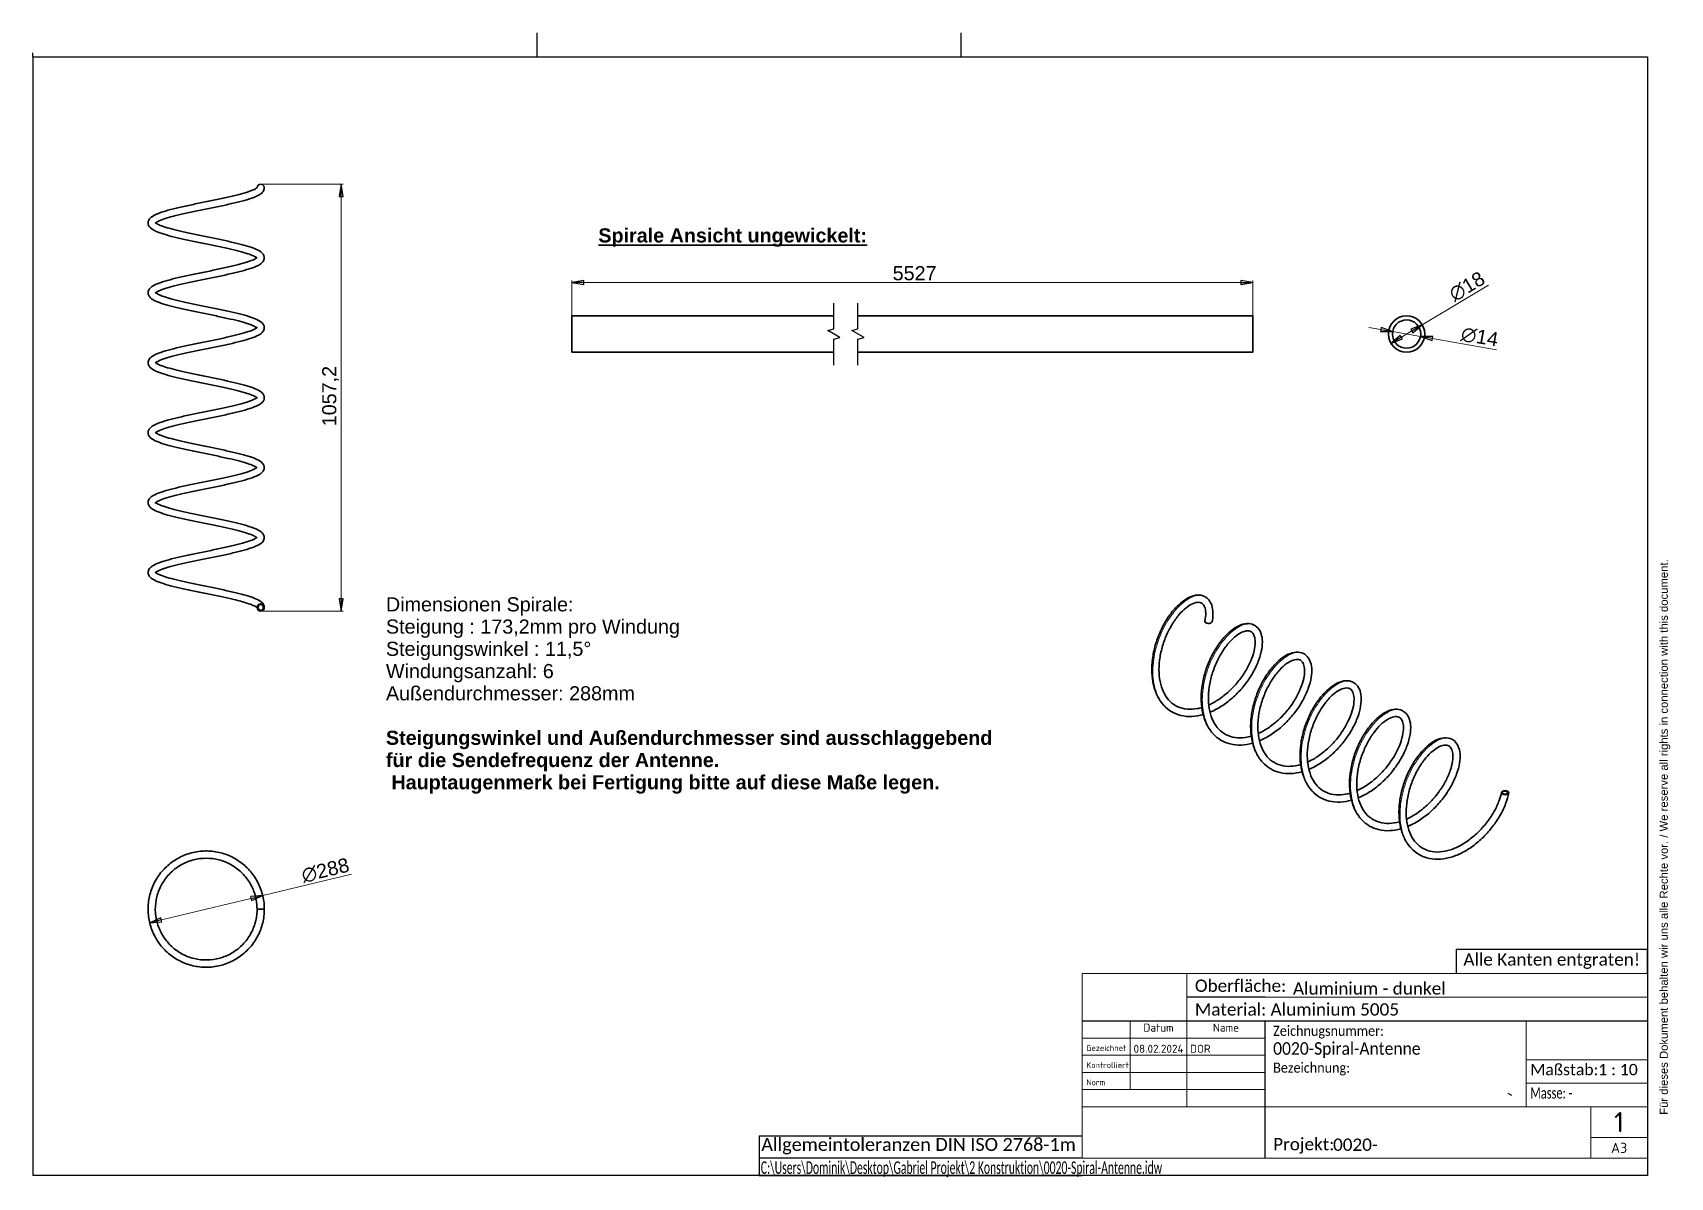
# Model space of a CAD drawing. Header units: millimetres. Extents: x 100 to 4157, y 95 to 2930.
import ezdxf
from ezdxf.enums import TextEntityAlignment as Align

# ---------------------------------------------------------------- set-up
doc = ezdxf.new("R2010")
doc.units = ezdxf.units.MM
doc.header["$LTSCALE"] = 10
for name, color, linetype, lineweight in [('AM_0', 7, 'Continuous', 35), ('AM_6', 7, 'Continuous', 35), ('Schriftkopf', 7, 'Continuous', 9)]:
    doc.layers.add(name, color=color, linetype=linetype, lineweight=lineweight)
for name, color, linetype, lineweight, true_color in [('AM_4', 3, 'Continuous', 25, 0x00ff00), ('AM_5', 3, 'Continuous', 25, 0x00ff00), ('AM_TANG', 171, 'Continuous', 18, 0x8080ff), ('Skizziergeometrie(Böma)', 179, 'Continuous', 30, 0x262659), ('Symbole(Böma)', 179, 'Continuous', 15, 0x262659)]:
    doc.layers.add(name, color=color, linetype=linetype, lineweight=lineweight, true_color=true_color)
doc.styles.add('Böma', font='calibri.ttf')
doc.styles.add('Textstil10', font='isocpeur.ttf')
doc.styles.add('Textstil11', font='isocpeur.ttf')
doc.styles.add('Textstil8', font='isocpeur.ttf')
doc.styles.add('Textstil9', font='isocpeur.ttf')
doc.styles.add('Textstil97', font='calibri.ttf', dxfattribs={"width": 0.6})
doc.styles.add('WEC-3_5', font='arial.ttf')
doc.dimstyles.new('WEC_BEM', dxfattribs={"dimscale": 10, "dimtxt": 3.5, "dimasz": 3, "dimexe": 0.5, "dimexo": 0, "dimgap": 0.5, "dimtad": 1, "dimrnd": 1e-08, "dimtxsty": 'WEC-3_5', "dimblk": 'Filled-1', "dimcen": 0.09, "dimdle": 12, "dimclrd": 256, "dimclre": 256, "dimclrt": 7, "dimadec": 1, "dimazin": 2, "dimtfac": 0.571429, "dimtdec": 3, "dimtmove": 0, "dimatfit": 3, "dimldrblk": 'Filled-1', "dimfxl": 1, "dimtolj": 1, "dimlwd": 15, "dimlwe": 15, "dimarcsym": 0})

msp = doc.modelspace()

# ---------------------------------------------------------------- texts
at = {"layer": 'AM_6', "color": 7, "insert": (1501.2163, 2445.5745), "char_height": 34.999999, "width": 665.613604, "attachment_point": 1, "style": 'WEC-3_5'}
msp.add_mtext('\\fArial|b1|i0;{\\H35.0000;\\LSpirale Ansicht ungewickelt:}', dxfattribs=at)
at = {"layer": 'AM_6', "color": 7, "insert": (974.9866, 1531.8379), "char_height": 34.999999, "width": 1502.492428, "attachment_point": 1, "line_spacing_factor": 0.944221, "style": 'WEC-3_5'}
msp.add_mtext('\\fArial|b0|i0;{\\H35.0000;Dimensionen Spirale:\\P}\\fArial|b0|i0;{\\H35.0000;Steigung : 173,2mm pro Windung\\P}\\fArial|b0|i0;{\\H35.0000;Steigungswinkel : 11,5°\\P}\\fArial|b0|i0;{\\H35.0000;Windungsanzahl: 6\\P}\\fArial|b0|i0;{\\H35.0000;Außendurchmesser: 288mm\\P}\\fArial|b0|i0;{\\H35.0000;\\P}\\fArial|b1|i0;{\\H35.0000;Steigungswinkel und Außendurchmesser sind ausschlaggebend\\P}\\fArial|b1|i0;{\\H35.0000;für die Sendefrequenz der Antenne.\\P}\\fArial|b1|i0;{\\H35.0000; Hauptaugenmerk bei Fertigung bitte auf diese Maße legen.}', dxfattribs=at)

# ---------------------------------------------------------------- blocks, each defined once
blk = doc.blocks.new('Ränder A3')
at = {"layer": 'Skizziergeometrie(Böma)'}
for p, q in [((10, 287), (410, 287)), ((10, 287), (10, 10)), ((410, 287), (410, 10)), ((375.42, 30.34), (376.34, 29.9)), ((410, 10), (10, 10))]:
    blk.add_line(p, q, dxfattribs=at)
at = {"layer": 'Symbole(Böma)', "color": 179, "true_color": 0x262659, "insert": (413.07, 25), "char_height": 2, "width": 146.4494, "attachment_point": 1, "rotation": 90, "style": 'Böma'}
blk.add_mtext('\\fArial|b0|i0;{\\H2.0000;Für dieses Dokument behalten wir uns alle Rechte vor. / We reserve all rights in connection with this document.}', dxfattribs=at)
blk = doc.blocks.new('Schriftfelder Böma Projekt')
at = {"layer": 'AM_0', "lineweight": 18}
for p, q in [((328.4, 127.9), (328.4, 106.65)), ((328.4, 118.25), (358.4, 118.25)), ((328.4, 112.45), (358.4, 112.45))]:
    blk.add_line(p, q, dxfattribs=at)
at = {"layer": 'AM_0', "lineweight": 25}
for p, q in [((138.4, 99.4), (218.4, 99.4)), ((138.4, 99.4), (138.4, 89.65)), ((218.4, 93.9), (138.4, 93.9)), ((138.4, 89.65), (218.4, 89.65))]:
    blk.add_line(p, q, dxfattribs=at)
at = {"layer": 'Schriftkopf', "lineweight": 9}
blk.add_line((358.4, 139.65), (218.4, 139.65), dxfattribs=at)
at = {"layer": 'Schriftkopf'}
for p, q in [((218.4, 93.9), (218.4, 139.65)), ((244.3, 127.9), (244.3, 139.65)), ((358.4, 89.65), (358.4, 139.65)), ((263.7, 133.77), (358.4, 133.77)), ((230.3, 110.9), (230.3, 127.9)), ((244.3, 106.65), (244.3, 127.9)), ((218.4, 123.65), (263.7, 123.65)), ((218.4, 119.4), (263.7, 119.4)), ((218.4, 115.15), (263.7, 115.15)), ((218.4, 110.9), (263.7, 110.9)), ((218.4, 106.65), (358.4, 106.65)), ((344.4, 93.9), (344.4, 106.65)), ((344.4, 99.02), (358.4, 99.02)), ((218.4, 93.9), (263.7, 93.9)), ((263.7, 93.9), (358.4, 93.9)), ((218.4, 89.65), (358.4, 89.65))]:
    blk.add_line(p, q, dxfattribs=at)
at = {"layer": 'Skizziergeometrie(Böma)'}
for p, q in [((311.05, 145.65), (311.05, 139.65)), ((311.05, 145.65), (358.4, 145.65)), ((358.4, 139.65), (358.4, 145.67)), ((263.7, 133.77), (244.3, 133.77)), ((218.4, 127.9), (358.4, 127.9)), ((263.7, 93.9), (263.7, 127.9))]:
    blk.add_line(p, q, dxfattribs=at)
at = {"layer": 'AM_6', "color": 7, "insert": (138.9, 98.9), "char_height": 3.2, "attachment_point": 1, "style": 'WEC-3_5'}
blk.add_mtext('\\fCalibri|b0|i0;{\\H3.2000;Allgemeintoleranzen DIN ISO 2768-1m}', dxfattribs=at)
at = {"layer": 'Schriftkopf', "style": 'Textstil11'}
for s, p in [('Datum', (237.3, 124.65)), ('Name', (254, 124.65))]:
    blk.add_text(s, height=2, dxfattribs=at).set_placement(p, align=Align.BOTTOM_CENTER)
at = {"layer": 'Schriftkopf', "style": 'Textstil10'}
for s, p in [('Gezeichnet', (219.4, 120)), ('Kontrolliert', (219.4, 115.75)), ('Norm', (219.4, 111.5))]:
    blk.add_text(s, height=1.5, dxfattribs=at).set_placement(p, align=Align.BOTTOM_LEFT)
at = {"layer": 'Schriftkopf'}
for tag, p, height, style in [('ERSTELLUNGSDATUM_001', (231.1, 120), 2, 'Textstil11'), ('AUTOR_001', (245.1, 120), 2, 'Textstil11'), ('Blattnummer_001', (350.15, 100.34), 5, 'Textstil8'), ('Blattgröße_001', (349.4, 95.21), 2.5, 'Textstil9')]:
    blk.add_attdef(tag, p, '', height=height, dxfattribs=dict(at, style=style))
at = {"layer": 'Schriftkopf', "style": 'Textstil11'}
for tag, p in [('KONTROLLDATUM', (231.3, 115.75)), ('KONTROLLIERT_VON', (245.3, 115.75)), ('GENEHM.DAT._KONSTR.', (231.3, 111.5)), ('KONSTR._GEN._VON', (245.3, 111.5))]:
    blk.add_attdef(tag, text='', height=2, dxfattribs=at).set_placement(p, align=Align.BOTTOM_LEFT)
at = {"layer": 'Symbole(Böma)', "color": 179, "true_color": 0x262659, "attachment_point": 1, "style": 'Böma'}
for s, insert, char_height in [('Alle Kanten entgraten!', (312.83, 144.65), 3.05), ('\\fCalibri|b0|i0;Oberfläche: ', (246.3, 138.15), 3.05), ('Material: Aluminium 5005', (246.3, 132.27), 3.05), ('\\fCalibri|b0|i0;{\\H2.8000;Maßstab:1 : 10}', (329.4, 117.25), 2.8), ('Projekt:', (265.7, 98.9), 3.05)]:
    blk.add_mtext(s, dxfattribs=dict(at, insert=insert, char_height=char_height))
at = {"layer": 'Symbole(Böma)', "color": 179, "true_color": 0x262659, "insert": (265.7, 126.7), "char_height": 3.05, "attachment_point": 1, "line_spacing_factor": 0.978242, "style": 'Böma'}
blk.add_mtext('{\\H0.81967x;\\W0.9;Zeichnugsnummer:\\P\\H1.24x;0020-Spiral-Antenne\\H1.12903x;\\P\\H0.71429x;Bezeichnung:\\H1.24x;\\P}', dxfattribs=at)
at = {"layer": 'Symbole(Böma)', "color": 179, "true_color": 0x262659, "insert": (329.4, 111.46), "char_height": 2.8, "width": 41.4313, "attachment_point": 1, "style": 'Böma'}
blk.add_mtext('\\fCalibri|b0|i0;\\W0.70;{\\H2.8000;Masse: -}', dxfattribs=at)
at = {"layer": 'Symbole(Böma)', "color": 179, "true_color": 0x262659, "style": 'Böma'}
for tag, p in [('DARSTELLUNG_001', (270.6, 134.43)), ('PROJEKT_001', (280.53, 95.72))]:
    blk.add_attdef(tag, p, '', height=3.05, dxfattribs=at)
blk.add_attdef('Kunde', text='', height=3.05, dxfattribs=at).set_placement((308.7, 98.8), align=Align.TOP_LEFT)
at = {"layer": 'Symbole(Böma)', "color": 179, "true_color": 0x262659, "style": 'Textstil97', "width": 0.6}
blk.add_attdef('DATEINAME_UND_PFAD_001', (138.76, 90.01), '', height=3.1, dxfattribs=at)
blk = doc.blocks.new('Faltmarken_A3')
at = {"layer": 'Skizziergeometrie(Böma)'}
for p, q in [((125, 0), (125, 6)), ((230, 0), (230, 6)), ((0, 0), (0, 1))]:
    blk.add_line(p, q, dxfattribs=at)
blk = doc.blocks.new('Filled-1')
at = {"color": 0}
for p, q in [((0, 0), (-1, 0.17)), ((-1, 0.17), (-1, -0.17)), ((-1, 0), (0, 0)), ((-1, -0.17), (0, 0))]:
    blk.add_line(p, q, dxfattribs=at)
at = {"color": 0, "flags": 128}
blk.add_lwpolyline([(-1, -0.17), (0, 0), (-1, 0.17), (-1, -0.17)], dxfattribs=at)
at = {"color": 0}
blk.add_solid([(-1, -0.17), (0, 0), (-1, 0.17), (-1, -0.17)], dxfattribs=at)
blk = doc.blocks.new('*D19')
at = {"layer": 'AM_5', "linetype": 'Continuous', "lineweight": 15, "transparency": 16777216}
for p, q in [((1435.4, 2228.8), (1435.4, 2316.3)), ((3122.8, 2228.8), (3122.8, 2316.3)), ((1465.4, 2311.3), (3092.8, 2311.3))]:
    blk.add_line(p, q, dxfattribs=at)
at = {"layer": 'Defpoints', "color": 0, "linetype": 'Continuous', "transparency": 16777216}
for p in [(3122.8, 2311.3), (1435.4, 2228.8), (3122.8, 2228.8)]:
    blk.add_point(p, dxfattribs=at)
at = {"layer": 'AM_5', "linetype": 'Continuous', "lineweight": 15, "transparency": 16777216, "xscale": 30, "yscale": 30, "zscale": 30, "rotation": 180}
blk.add_blockref('Filled-1', (1435.4, 2311.3), dxfattribs=at)
at = {"layer": 'AM_5', "linetype": 'Continuous', "lineweight": 15, "transparency": 16777216, "xscale": 30, "yscale": 30, "zscale": 30}
blk.add_blockref('Filled-1', (3122.8, 2311.3), dxfattribs=at)
at = {"layer": 'AM_5', "color": 7, "linetype": 'Continuous', "lineweight": 18, "transparency": 16777216, "insert": (2230.3, 2352), "char_height": 35, "attachment_point": 1, "style": 'WEC-3_5'}
blk.add_mtext('\\A1;5527', dxfattribs=at)
blk = doc.blocks.new('*D20')
at = {"layer": 'AM_5', "linetype": 'Continuous', "lineweight": 15, "transparency": 16777216}
for p, q in [((3542.1, 2206.9), (3706.1, 2305)), ((3490.6, 2176.1), (3516.3, 2191.5))]:
    blk.add_line(p, q, dxfattribs=at)
at = {"layer": 'Defpoints', "color": 0, "linetype": 'Continuous', "transparency": 16777216}
for p in [(3542.1, 2206.9), (3464.8, 2160.7)]:
    blk.add_point(p, dxfattribs=at)
at = {"layer": 'AM_5', "linetype": 'Continuous', "lineweight": 15, "transparency": 16777216, "xscale": 30, "yscale": 30, "zscale": 30}
for p, rotation in [((3542.1, 2206.9), 30.89671278721521), ((3464.8, 2160.7), 210.8967127872152)]:
    blk.add_blockref('Filled-1', p, dxfattribs=dict(at, rotation=rotation))
at = {"layer": 'AM_5', "color": 7, "linetype": 'Continuous', "lineweight": 18, "transparency": 16777216, "insert": (3604.1, 2293.8), "char_height": 35, "attachment_point": 1, "rotation": 30.8967, "style": 'WEC-3_5'}
blk.add_mtext('\\A1;∅18', dxfattribs=at)
blk = doc.blocks.new('*D21')
at = {"layer": 'AM_5', "linetype": 'Continuous', "lineweight": 15, "transparency": 16777216}
for p, q in [((3439.4, 2195), (3409.9, 2200.1)), ((3469, 2189.8), (3537.9, 2177.7)), ((3567.5, 2172.6), (3726.6, 2144.8))]:
    blk.add_line(p, q, dxfattribs=at)
at = {"layer": 'Defpoints', "color": 0, "linetype": 'Continuous', "transparency": 16777216}
for p in [(3469, 2189.8), (3537.9, 2177.7)]:
    blk.add_point(p, dxfattribs=at)
at = {"layer": 'AM_5', "linetype": 'Continuous', "lineweight": 15, "transparency": 16777216, "xscale": 30, "yscale": 30, "zscale": 30}
for p, rotation in [((3469, 2189.8), 350.0942755303163), ((3537.9, 2177.7), 170.0942755303162)]:
    blk.add_blockref('Filled-1', p, dxfattribs=dict(at, rotation=rotation))
at = {"layer": 'AM_5', "color": 7, "linetype": 'Continuous', "lineweight": 18, "transparency": 16777216, "insert": (3642.3, 2202.9), "char_height": 35, "attachment_point": 1, "rotation": 350.0943, "style": 'WEC-3_5'}
blk.add_mtext('\\A1;∅14', dxfattribs=at)
blk = doc.blocks.new('*D22')
at = {"layer": 'AM_5', "linetype": 'Continuous', "lineweight": 15, "transparency": 16777216}
for p, q in [((664.7, 2554.8), (869.1, 2554.8)), ((864.1, 2524.8), (864.1, 1527.6)), ((664.7, 1497.6), (869.1, 1497.6))]:
    blk.add_line(p, q, dxfattribs=at)
at = {"layer": 'Defpoints', "color": 0, "linetype": 'Continuous', "transparency": 16777216}
for p in [(664.7, 2554.8), (664.7, 1497.6), (864.1, 1497.6)]:
    blk.add_point(p, dxfattribs=at)
at = {"layer": 'AM_5', "linetype": 'Continuous', "lineweight": 15, "transparency": 16777216, "xscale": 30, "yscale": 30, "zscale": 30}
for p, rotation in [((864.1, 2554.8), 90), ((864.1, 1497.6), 270)]:
    blk.add_blockref('Filled-1', p, dxfattribs=dict(at, rotation=rotation))
at = {"layer": 'AM_5', "color": 7, "linetype": 'Continuous', "lineweight": 18, "transparency": 16777216, "insert": (817, 1955.3), "char_height": 35, "attachment_point": 1, "rotation": 90, "style": 'WEC-3_5'}
blk.add_mtext('\\A1;1057,2', dxfattribs=at)
blk = doc.blocks.new('*D23')
at = {"layer": 'AM_5', "linetype": 'Continuous', "lineweight": 15, "transparency": 16777216}
for p, q in [((669.7, 793.1), (889.7, 846.1)), ((418.8, 732.7), (640.5, 786.1))]:
    blk.add_line(p, q, dxfattribs=at)
at = {"layer": 'Defpoints', "color": 0, "linetype": 'Continuous', "transparency": 16777216}
for p in [(669.7, 793.1), (389.7, 725.7)]:
    blk.add_point(p, dxfattribs=at)
at = {"layer": 'AM_5', "linetype": 'Continuous', "lineweight": 15, "transparency": 16777216, "xscale": 30, "yscale": 30, "zscale": 30}
for p, rotation in [((669.7, 793.1), 13.53215670248259), ((389.7, 725.7), 193.5321567024826)]:
    blk.add_blockref('Filled-1', p, dxfattribs=dict(at, rotation=rotation))
at = {"layer": 'AM_5', "color": 7, "linetype": 'Continuous', "lineweight": 18, "transparency": 16777216, "insert": (762.6, 859.4), "char_height": 35, "attachment_point": 1, "rotation": 13.5322, "style": 'WEC-3_5'}
blk.add_mtext('\\A1;∅288', dxfattribs=at)

# ---------------------------------------------------------------- dimensions: what is measured, and where the dimension line sits
at = {"layer": 'AM_5', "linetype": 'Continuous', "lineweight": 18}
dim = msp.add_linear_dim(base=(864.0562, 1497.5639), p1=(664.6756, 2554.7639), p2=(664.6756, 1497.5639), angle=90, dimstyle='WEC_BEM', override={"dimgap": 0.5, "dimdec": 2, "dimtol": 0, "dimlim": 0, "dimtp": 0, "dimtm": 0, "dimtdec": 3, "dimtofl": 0, "dimatfit": 1}, dxfattribs=at)
dim.commit()
dim.dimension.update_dxf_attribs({"geometry": '*D22', "text_midpoint": (864.0562, 2026.1639), "dimtype": 160})
dim = msp.add_linear_dim(base=(3122.8359, 2311.2921), p1=(1435.4495, 2228.7683), p2=(3122.8359, 2228.7683), text='5527', dimstyle='WEC_BEM', override={"dimgap": 0.5, "dimdec": 2, "dimlfac": 3.27548, "dimtol": 0, "dimlim": 0, "dimtp": 0, "dimtm": 0, "dimtdec": 3, "dimtofl": 0, "dimatfit": 1}, dxfattribs=at)
dim.commit()
dim.dimension.update_dxf_attribs({"geometry": '*D19', "text_midpoint": (2282.5288, 2311.2921), "dimtype": 160})
for p1, p2, override, picture, middle in [((3464.8272, 2160.6611), (3542.0557, 2206.8754), {"dimgap": 0.5, "dimdec": 2, "dimlfac": 0.2, "dimtol": 0, "dimlim": 0, "dimtp": 0, "dimtm": 0, "dimtdec": 3, "dimatfit": 2}, '*D20', (3663.8998, 2279.7881)), ((3468.9632, 2189.7892), (3537.9197, 2177.7473), {"dimgap": 0.5, "dimdec": 2, "dimlfac": 0.2, "dimtol": 0, "dimlim": 0, "dimtp": 0, "dimtm": 0, "dimtdec": 3, "dimatfit": 2}, '*D21', (3678.3045, 2153.2318)), ((389.6735, 725.7292), (669.6779, 793.1185), {"dimgap": 0.5, "dimdec": 2, "dimlfac": 1, "dimtol": 0, "dimlim": 0, "dimtp": 0, "dimtm": 0, "dimtdec": 3, "dimatfit": 2}, '*D23', (828.6869, 831.3876))]:
    dim = msp.add_diameter_dim_2p(p1=p1, p2=p2, dimstyle='WEC_BEM', override=override, dxfattribs=at)
    dim.commit()
    dim.dimension.update_dxf_attribs({"geometry": picture, "text_midpoint": middle, "dimtype": 163})

# ---------------------------------------------------------------- linework, layer by layer
at = {"layer": 'AM_0'}
for p, q in [((1435.4495, 2228.7683), (1435.4495, 2138.7683)), ((2084.3377, 2228.7683), (1435.4495, 2228.7683)), ((3122.8359, 2228.7683), (2144.3377, 2228.7683)), ((3122.8359, 2228.7683), (3122.8359, 2138.7683)), ((2084.3377, 2138.7683), (1435.4495, 2138.7683)), ((3122.8359, 2138.7683), (2144.3377, 2138.7683)), ((655.6756, 759.4252), (673.6756, 759.4252))]:
    msp.add_line(p, q, dxfattribs=at)
for centre, radius in [((3503.4415, 2183.7683), 45), ((3503.4415, 2183.7683), 35), ((664.6756, 1506.5639), 9), ((664.6756, 1506.5639), 7)]:
    msp.add_circle(centre, radius, dxfattribs=at)
msp.add_arc((664.6756, 2545.7639), 9, 0, 174.7327575, dxfattribs=at)
msp.add_ellipse((3012.8649, 1472.1325), major_axis=(9, 0), ratio=0.577350269, start_param=3.022976197, end_param=6.174960947, dxfattribs=at)
for major_axis in [(-9, 0), (-7, 0)]:
    msp.add_ellipse((3747.6903, 1047.8809), major_axis=major_axis, ratio=0.577350269, dxfattribs=at)
for points, knots in [([(654.8355, 2372.5909), (654.7129, 2372.6968), (654.5786, 2372.8082), (652.9874, 2374.0638), (650.4092, 2375.6131), (643.151, 2378.9691), (638.2255, 2380.8474), (626.24, 2384.7788), (618.9366, 2386.8705), (602.6191, 2391.1118), (593.4327, 2393.2939), (573.9622, 2397.6644), (563.5238, 2399.8847), (542.2184, 2404.3119), (531.1981, 2406.5504), (509.4003, 2411.0078), (498.4722, 2413.2581), (477.4934, 2417.74), (467.3029, 2420.0028), (448.3542, 2424.5198), (439.4784, 2426.8042), (423.5763, 2431.4002), (416.4727, 2433.737), (404.2806, 2438.5834), (399.1823, 2441.0796), (390.694, 2447.1133), (386.8608, 2451.1006), (385.7479, 2457.5135), (385.6756, 2458.3389), (385.6756, 2461.6532), (386.3705, 2464.1114), (388.9916, 2469.0835), (391.1898, 2471.3348), (397.2239, 2476.0657), (401.5245, 2478.3784), (412.8223, 2483.3085), (420.2608, 2485.8834), (436.848, 2490.8214), (445.9752, 2493.2128), (465.3342, 2497.8779), (475.6535, 2500.1847), (496.8718, 2504.7363), (507.9099, 2507.0138), (529.941, 2511.5216), (541.089, 2513.7846), (562.687, 2518.2663), (573.2942, 2520.5178), (593.1732, 2524.9716), (602.5965, 2527.2074), (619.5125, 2531.6099), (627.1489, 2533.8128), (639.93, 2538.0798), (645.2235, 2540.196), (652.6977, 2543.9715), (654.9998, 2545.7794), (655.83, 2546.7207), (655.8974, 2546.8332), (655.8974, 2546.8332)], [437.007930016, 437.007930016, 437.007930016, 437.007930016, 437.273508371, 437.273508371, 439.887800274, 439.887800274, 442.780330076, 442.780330076, 445.923670476, 445.923670476, 449.179384407, 449.179384407, 452.485949192, 452.485949192, 455.819252103, 455.819252103, 459.170526633, 459.170526633, 462.538208416, 462.538208416, 465.92675816, 465.92675816, 469.351735158, 469.351735158, 472.862857073, 472.862857073, 476.606645, 476.606645, 477.144815327, 477.144815327, 478.768583992, 478.768583992, 481.038279076, 481.038279076, 484.211594204, 484.211594204, 487.973826097, 487.973826097, 491.517189752, 491.517189752, 494.949244592, 494.949244592, 498.340382788, 498.340382788, 501.709511492, 501.709511492, 505.061937996, 505.061937996, 508.396470909, 508.396470909, 511.704518003, 511.704518003, 514.960825223, 514.960825223, 518.089456307, 518.089456307, 518.921093615, 518.921093615, 518.921093615, 518.921093615]), ([(673.6756, 2545.7639), (673.6756, 2542.4164), (672.4038, 2539.1971), (668.6843, 2533.9735), (666.1933, 2531.8619), (659.1462, 2527.1481), (654.0129, 2524.7121), (641.1745, 2519.7249), (633.2072, 2517.1877), (615.7791, 2512.3221), (606.3245, 2509.9619), (586.4275, 2505.3376), (575.878, 2503.0407), (554.3487, 2498.5032), (543.2238, 2496.2301), (521.1806, 2491.7295), (510.1057, 2489.4694), (488.8148, 2484.9938), (478.4425, 2482.7455), (459.1854, 2478.301), (450.1511, 2476.071), (434.1541, 2471.6899), (427.0484, 2469.501), (415.4708, 2465.3007), (410.8445, 2463.2249), (404.8828, 2459.7395), (403.5121, 2458.1897), (403.4545, 2458.0961), (403.4537, 2458.0947), (403.4537, 2458.0947)], [0, 0, 0, 0, 2.183657359, 2.183657359, 4.56041933, 4.56041933, 7.998666153, 7.998666153, 11.724477105, 11.724477105, 15.227222982, 15.227222982, 18.645837654, 18.645837654, 22.030525263, 22.030525263, 25.395305908, 25.395305908, 28.743631685, 28.743631685, 32.072789746, 32.072789746, 35.371418987, 35.371418987, 38.606606695, 38.606606695, 41.676696554, 41.676696554, 41.770359425, 41.770359425, 41.770359425, 41.770359425]), ([(404.5195, 2459.1363), (404.699, 2458.9807), (404.9033, 2458.8132), (406.6802, 2457.4585), (409.3444, 2455.9021), (416.7834, 2452.5228), (421.8208, 2450.6305), (434.018, 2446.6788), (441.416, 2444.5813), (457.8982, 2440.3316), (467.1533, 2438.1471), (486.7324, 2433.773), (497.2106, 2431.5517), (518.5658, 2427.1228), (529.596, 2424.8837), (551.3849, 2420.4252), (562.2939, 2418.1744), (583.2079, 2413.6913), (593.3522, 2411.4279), (612.1866, 2406.9087), (620.9931, 2404.6229), (636.7427, 2400.0212), (643.7608, 2397.6807), (655.7839, 2392.8133), (660.7967, 2390.3042), (669.1257, 2384.1571), (672.8981, 2379.9452), (673.6417, 2373.6961), (673.6756, 2373.1299), (673.6756, 2370.8611), (673.3582, 2369.1612), (671.6909, 2364.5202), (669.7271, 2362.0423), (664.5077, 2357.2422), (660.9019, 2355.0389), (651.0468, 2350.1821), (644.2303, 2347.6057), (628.6187, 2342.6209), (619.8174, 2340.1913), (601.0046, 2335.476), (590.93, 2333.1572), (570.0661, 2328.5888), (559.1446, 2326.3065), (537.196, 2321.7909), (526.0159, 2319.5251), (504.201, 2315.0378), (493.4086, 2312.7835), (473.013, 2308.3221), (463.2565, 2306.0817), (445.5391, 2301.6631), (437.4329, 2299.4498), (423.5811, 2295.1363), (417.6903, 2292.9909), (408.8615, 2289.0297), (405.7696, 2287.0956), (403.713, 2285.2907), (403.4537, 2284.8947), (403.4537, 2284.8947)], [46.611845858, 46.611845858, 46.611845858, 46.611845858, 47.001621904, 47.001621904, 49.609167206, 49.609167206, 52.517851538, 52.517851538, 55.668236391, 55.668236391, 58.927084414, 58.927084414, 62.23516505, 62.23516505, 65.569372931, 65.569372931, 68.921359789, 68.921359789, 72.289813067, 72.289813067, 75.679513201, 75.679513201, 79.10680266, 79.10680266, 82.624180475, 82.624180475, 86.37685327, 86.37685327, 86.746055772, 86.746055772, 87.856813291, 87.856813291, 90.069777532, 90.069777532, 92.971215994, 92.971215994, 96.711354394, 96.711354394, 100.30423586, 100.30423586, 103.752346101, 103.752346101, 107.150517538, 107.150517538, 110.524024297, 110.524024297, 113.880256064, 113.880256064, 117.21940819, 117.21940819, 120.535033516, 120.535033516, 123.80741116, 123.80741116, 126.978400504, 126.978400504, 128.52254463, 128.52254463, 128.52254463, 128.52254463]), ([(654.8306, 2199.391), (654.6298, 2199.5654), (654.3979, 2199.7547), (652.5485, 2201.1473), (649.8507, 2202.707), (642.341, 2206.0958), (637.261, 2207.9933), (624.9835, 2211.9525), (617.5497, 2214.0522), (601.0052, 2218.3049), (591.7242, 2220.4903), (572.1043, 2224.8657), (561.6113, 2227.0874), (540.2378, 2231.5169), (529.204, 2233.7563), (507.4192, 2238.2152), (496.5179, 2240.4662), (475.6292, 2244.9497), (465.5029, 2247.2134), (446.7126, 2251.7334), (437.9329, 2254.0198), (422.2417, 2258.6237), (415.2564, 2260.9658), (403.2978, 2265.8415), (398.3174, 2268.3558), (392.0416, 2273.0564), (390.0363, 2274.9462), (387.1317, 2279.2516), (386.1198, 2281.5995), (385.3017, 2287.9463), (386.563, 2291.9093), (390.3898, 2297.4331), (392.7046, 2299.477), (399.3853, 2304.1373), (404.3402, 2306.56), (416.8544, 2311.5513), (424.7063, 2314.0996), (441.9488, 2318.9835), (451.327, 2321.3503), (471.0999, 2325.9832), (481.5974, 2328.2823), (503.0589, 2332.8229), (514.1665, 2335.097), (536.2139, 2339.5992), (547.31, 2341.86), (568.6812, 2346.3371), (579.113, 2348.5862), (598.5252, 2353.0331), (607.6554, 2355.2645), (623.8778, 2359.6512), (631.1129, 2361.8437), (642.9836, 2366.0619), (647.7722, 2368.1484), (654.1011, 2371.714), (655.7022, 2373.3433), (655.8908, 2373.6218), (655.8974, 2373.6332), (655.8974, 2373.6332)], [350.251809828, 350.251809828, 350.251809828, 350.251809828, 350.688414605, 350.688414605, 353.294776093, 353.294776093, 356.20942087, 356.20942087, 359.362435245, 359.362435245, 362.622450863, 362.622450863, 365.931099201, 365.931099201, 369.265648557, 369.265648557, 372.617906696, 372.617906696, 375.98665671, 375.98665671, 379.376803461, 379.376803461, 382.804998702, 382.804998702, 386.324848358, 386.324848358, 388.327625095, 388.327625095, 390.001525781, 390.001525781, 392.521941321, 392.521941321, 394.76952897, 394.76952897, 398.170921906, 398.170921906, 401.909034844, 401.909034844, 405.420420202, 405.420420202, 408.841964499, 408.841964499, 412.228109273, 412.228109273, 415.593903935, 415.593903935, 418.94321718, 418.94321718, 422.273707705, 422.273707705, 425.574729444, 425.574729444, 428.815393063, 428.815393063, 431.900948825, 431.900948825, 432.168264465, 432.168264465, 432.168264465, 432.168264465]), ([(404.4948, 2285.9753), (405.4075, 2285.2109), (406.9318, 2284.1274), (411.923, 2281.4281), (415.9131, 2279.6854), (426.0937, 2275.954), (432.5777, 2273.9194), (447.4417, 2269.7604), (456.0108, 2267.6027), (474.481, 2263.2669), (484.5396, 2261.0572), (505.3316, 2256.646), (516.2183, 2254.4129), (537.9914, 2249.965), (549.0301, 2247.7187), (570.4547, 2243.246), (580.9855, 2240.9883), (600.8046, 2236.4867), (610.2202, 2234.2121), (627.333, 2229.654), (635.125, 2227.3425), (648.7125, 2222.6268), (654.5435, 2220.212), (664.3356, 2214.8537), (668.4259, 2211.9549), (672.6695, 2205.2511), (673.6756, 2202.3454), (673.6756, 2195.7639), (672.2052, 2192.3395), (668.1511, 2187.0522), (665.5596, 2184.9625), (658.1912, 2180.2462), (652.8104, 2177.778), (639.5422, 2172.7799), (631.4434, 2170.2574), (613.8019, 2165.4143), (604.2564, 2163.0614), (584.2128, 2158.4469), (573.6032, 2156.1524), (551.9973, 2151.6185), (540.8546, 2149.3465), (518.8224, 2144.8478), (507.7759, 2142.5885), (486.5881, 2138.1148), (476.2906, 2135.8674), (457.2262, 2131.4259), (448.3106, 2129.1978), (432.5909, 2124.8239), (425.6441, 2122.6398), (414.4258, 2118.463), (409.9984, 2116.4012), (404.5851, 2113.0848), (403.4537, 2111.6947), (403.4537, 2111.6947)], [133.338949005, 133.338949005, 133.338949005, 133.338949005, 135.297025367, 135.297025367, 138.035652276, 138.035652276, 141.110647015, 141.110647015, 144.335511429, 144.335511429, 147.627640473, 147.627640473, 150.952744868, 150.952744868, 154.297951941, 154.297951941, 157.659485639, 157.659485639, 161.03942362, 161.03942362, 164.448064833, 164.448064833, 167.917461603, 167.917461603, 171.557883072, 171.557883072, 173.502726067, 173.502726067, 175.851092283, 175.851092283, 178.268528982, 178.268528982, 181.772517185, 181.772517185, 185.481358041, 185.481358041, 188.974451202, 188.974451202, 192.389724112, 192.389724112, 195.772710781, 195.772710781, 199.136281921, 199.136281921, 202.483403677, 202.483403677, 205.810904164, 205.810904164, 209.106505887, 209.106505887, 212.334663492, 212.334663492, 215.271057292, 215.271057292, 215.271057292, 215.271057292]), ([(654.8572, 2026.1724), (653.722, 2027.1308), (651.5947, 2028.5372), (645.2853, 2031.6698), (640.8047, 2033.4867), (629.6669, 2037.329), (622.7425, 2039.3959), (607.0919, 2043.6017), (598.1863, 2045.7732), (579.1661, 2050.1287), (568.8958, 2052.3443), (547.8103, 2056.7645), (536.8419, 2059.0006), (515.0337, 2063.4536), (504.0426, 2065.702), (482.8328, 2070.1795), (472.4719, 2072.4397), (453.0948, 2076.949), (443.9563, 2079.2284), (427.4702, 2083.8047), (420.0366, 2086.1283), (407.1834, 2090.9046), (401.7427, 2093.3574), (392.6419, 2099.0189), (388.6828, 2102.3294), (386.0514, 2109.0724), (385.6756, 2110.9155), (385.6756, 2116.1858), (387.0045, 2119.4664), (390.8219, 2124.709), (393.3417, 2126.8133), (400.4823, 2131.5275), (405.6886, 2133.9733), (418.6548, 2138.964), (426.6617, 2141.497), (444.1539, 2146.3559), (453.6355, 2148.7139), (473.5762, 2153.3352), (484.1437, 2155.6314), (505.6963, 2160.1678), (516.8267, 2162.4406), (538.8674, 2166.9406), (549.9343, 2169.2005), (571.1954, 2173.6755), (581.5459, 2175.9236), (600.7468, 2180.3672), (609.7463, 2182.5966), (625.6621, 2186.9757), (632.7211, 2189.1632), (644.1932, 2193.3567), (648.7611, 2195.4286), (654.5909, 2198.8834), (655.8786, 2200.4014), (655.8973, 2200.433), (655.8974, 2200.4332), (655.8974, 2200.4332)], [263.485153822, 263.485153822, 263.485153822, 263.485153822, 265.927345671, 265.927345671, 268.748749252, 268.748749252, 271.862248393, 271.862248393, 275.104550011, 275.104550011, 278.404744361, 278.404744361, 281.734343178, 281.734343178, 285.082795674, 285.082795674, 288.447526837, 288.447526837, 291.831820629, 291.831820629, 295.248505798, 295.248505798, 298.73788247, 298.73788247, 302.434718237, 302.434718237, 303.640479321, 303.640479321, 305.872613, 305.872613, 308.260923073, 308.260923073, 311.719167818, 311.719167818, 315.440153191, 315.440153191, 318.939962174, 318.939962174, 322.357568569, 322.357568569, 325.741747442, 325.741747442, 329.106169324, 329.106169324, 332.454140975, 332.454140975, 335.782815265, 335.782815265, 339.080566726, 339.080566726, 342.313727553, 342.313727553, 345.378045709, 345.378045709, 345.410220027, 345.410220027, 345.410220027, 345.410220027]), ([(404.5177, 2112.7432), (404.7732, 2112.5203), (405.079, 2112.2728), (407.1208, 2110.7819), (409.9061, 2109.2121), (417.6003, 2105.7985), (422.7886, 2103.8882), (435.2701, 2099.9102), (442.7949, 2097.8052), (459.4972, 2093.5447), (468.8436, 2091.3571), (488.5661, 2086.9784), (499.0962, 2084.7557), (520.5148, 2080.3246), (531.5566, 2078.0847), (553.3294, 2073.6248), (564.2103, 2071.3733), (585.0327, 2066.8886), (595.1123, 2064.6242), (613.7884, 2060.102), (622.4993, 2057.8142), (638.0399, 2053.2043), (644.941, 2050.8583), (656.7349, 2045.9602), (661.6333, 2043.4319), (667.7018, 2038.7062), (669.598, 2036.8458), (672.3559, 2032.5919), (673.3093, 2030.2492), (674.006, 2023.9856), (672.7333, 2020.1251), (668.9171, 2014.6443), (666.5796, 2012.5929), (659.8489, 2007.9263), (654.8669, 2005.5011), (642.3033, 2000.5099), (634.4338, 1997.9631), (617.1633, 1993.0819), (607.7737, 1990.7161), (587.9824, 1986.0844), (577.4771, 1983.7857), (556.0054, 1979.2456), (544.895, 1976.9717), (522.8479, 1972.4696), (511.7549, 1970.2089), (490.3953, 1965.7321), (479.9721, 1963.4831), (460.5826, 1959.0366), (451.4664, 1956.8053), (435.277, 1952.4194), (428.0609, 1950.2275), (416.2333, 1946.0118), (411.4685, 1943.9269), (405.1936, 1940.3726), (403.6263, 1938.7542), (403.4591, 1938.504), (403.4537, 1938.4947), (403.4537, 1938.4947)], [220.1085711, 220.1085711, 220.1085711, 220.1085711, 220.666978015, 220.666978015, 223.27307169, 223.27307169, 226.202504545, 226.202504545, 229.362093209, 229.362093209, 232.625024543, 232.625024543, 235.935097951, 235.935097951, 239.270510873, 239.270510873, 242.623461329, 242.623461329, 245.992976043, 245.992976043, 249.38428435, 249.38428435, 252.81485614, 252.81485614, 256.341246752, 256.341246752, 258.269037271, 258.269037271, 259.917734931, 259.917734931, 262.394747979, 262.394747979, 264.658417152, 264.658417152, 268.066110586, 268.066110586, 271.802554251, 271.802554251, 275.312625246, 275.312625246, 278.733726949, 278.733726949, 282.119653539, 282.119653539, 285.485297626, 285.485297626, 288.834465478, 288.834465478, 292.164761339, 292.164761339, 295.465435876, 295.465435876, 298.705309308, 298.705309308, 301.788645078, 301.788645078, 302.030198512, 302.030198512, 302.030198512, 302.030198512]), ([(654.8346, 1852.9912), (654.7013, 1853.1065), (654.5541, 1853.2282), (652.9288, 1854.5023), (650.3347, 1856.0527), (643.0433, 1859.4129), (638.0968, 1861.294), (626.0716, 1865.2292), (618.7505, 1867.322), (602.4021, 1871.5649), (593.2027, 1873.7474), (573.7118, 1878.1187), (563.2659, 1880.3391), (541.951, 1884.7666), (530.9288, 1887.0053), (509.1324, 1891.4628), (498.2078, 1893.7132), (477.2409, 1898.1954), (467.059, 1900.4582), (448.1314, 1904.9757), (439.2685, 1907.2604), (423.3948, 1911.8574), (416.3071, 1914.1949), (404.1466, 1919.0451), (399.0643, 1921.5436), (390.6056, 1927.5979), (386.7823, 1931.6257), (385.7396, 1938.0106), (385.6756, 1938.7874), (385.6756, 1941.9054), (386.2881, 1944.2245), (388.7256, 1949.1438), (390.8788, 1951.4303), (396.7513, 1956.1693), (400.9139, 1958.46), (411.9389, 1963.3774), (419.271, 1965.9556), (435.691, 1970.9044), (444.7588, 1973.3022), (464.0188, 1977.9757), (474.2945, 1980.2845), (495.451, 1984.839), (506.4699, 1987.1173), (528.4909, 1991.6265), (539.6476, 1993.89), (561.2913, 1998.3727), (571.9357, 2000.6248), (591.9162, 2005.0801), (601.4041, 2007.3168), (618.4744, 2011.7226), (626.2006, 2013.9276), (639.186, 2018.2043), (644.5931, 2020.3265), (652.3251, 2024.142), (654.7806, 2025.9792), (655.8054, 2027.0816), (655.8974, 2027.2332), (655.8974, 2027.2332)], [176.748921531, 176.748921531, 176.748921531, 176.748921531, 177.037893555, 177.037893555, 179.650480434, 179.650480434, 182.54609007, 182.54609007, 185.690762956, 185.690762956, 188.947070523, 188.947070523, 192.253921556, 192.253921556, 195.587394614, 195.587394614, 198.938802349, 198.938802349, 202.306627562, 202.306627562, 205.695389998, 205.695389998, 209.120792289, 209.120792289, 212.633058756, 212.633058756, 216.378654009, 216.378654009, 216.885174932, 216.885174932, 218.412541063, 218.412541063, 220.668686187, 220.668686187, 223.79157933, 223.79157933, 227.554686353, 227.554686353, 231.106430396, 231.106430396, 234.541193673, 234.541193673, 237.933564854, 237.933564854, 241.303486109, 241.303486109, 244.656624171, 244.656624171, 247.99204746, 247.99204746, 251.30159342, 251.30159342, 254.561148641, 254.561148641, 257.698503116, 257.698503116, 258.662467988, 258.662467988, 258.662467988, 258.662467988]), ([(404.5163, 1939.5367), (404.647, 1939.4236), (404.7912, 1939.3044), (406.4084, 1938.0347), (408.9986, 1936.4846), (416.2821, 1933.1254), (421.2236, 1931.245), (433.2393, 1927.3107), (440.5562, 1925.2182), (456.8973, 1920.9756), (466.0936, 1918.7932), (485.5796, 1914.4221), (496.0237, 1912.2017), (517.3364, 1907.7743), (528.3582, 1905.5357), (550.1549, 1901.0781), (561.0803, 1898.8277), (582.0501, 1894.3457), (592.2341, 1892.0828), (611.1666, 1887.5655), (620.0326, 1885.2809), (635.9131, 1880.6841), (643.0046, 1878.3467), (655.1727, 1873.4975), (660.2588, 1870.9995), (668.7245, 1864.9501), (672.5502, 1860.9321), (673.6096, 1854.5404), (673.6756, 1853.752), (673.6756, 1850.5873), (673.0439, 1848.2349), (670.5628, 1843.3026), (668.399, 1841.0249), (662.4884, 1836.2879), (658.2932, 1833.992), (647.2031, 1829.0716), (639.8453, 1826.494), (623.3848, 1821.5477), (614.3028, 1819.1515), (595.0191, 1814.48), (584.7329, 1812.1717), (563.5614, 1807.6179), (552.5378, 1805.3398), (530.5143, 1800.8309), (519.3595, 1798.5676), (497.7265, 1794.0851), (487.0908, 1791.8331), (467.1343, 1787.3782), (457.6617, 1785.1417), (440.6281, 1780.7367), (432.9232, 1778.5322), (419.9864, 1774.2578), (414.6062, 1772.1369), (406.9355, 1768.3307), (404.5163, 1766.5002), (403.5394, 1765.4363), (403.4537, 1765.2947), (403.4537, 1765.2947)], [306.870261573, 306.870261573, 306.870261573, 306.870261573, 307.153668032, 307.153668032, 309.766641442, 309.766641442, 312.661519852, 312.661519852, 315.805875894, 315.805875894, 319.062042342, 319.062042342, 322.368825292, 322.368825292, 325.70225785, 325.70225785, 329.053633848, 329.053633848, 332.421424854, 332.421424854, 335.810136514, 335.810136514, 339.235437183, 339.235437183, 342.747429915, 342.747429915, 346.492600095, 346.492600095, 347.006660116, 347.006660116, 348.556976324, 348.556976324, 350.816220137, 350.816220137, 353.951194199, 353.951194199, 357.714280076, 357.714280076, 361.263989711, 361.263989711, 364.698096204, 364.698096204, 368.090170266, 368.090170266, 371.459901575, 371.459901575, 374.812870056, 374.812870056, 378.148082272, 378.148082272, 381.457274529, 381.457274529, 384.716066259, 384.716066259, 387.851377295, 387.851377295, 388.78385085, 388.78385085, 388.78385085, 388.78385085]), ([(654.8344, 1679.7825), (654.563, 1680.0194), (654.2352, 1680.2843), (652.1356, 1681.8041), (649.3243, 1683.377), (641.5753, 1686.7981), (636.3553, 1688.7121), (623.8144, 1692.6954), (616.2632, 1694.802), (599.5151, 1699.0647), (590.1497, 1701.2529), (570.3976, 1705.6325), (559.857, 1707.8556), (538.4256, 1712.2871), (527.3817, 1714.5272), (505.6129, 1718.9874), (494.7382, 1721.239), (473.9357, 1725.7241), (463.8699, 1727.9886), (445.2276, 1732.5116), (436.537, 1734.7998), (421.0407, 1739.4114), (414.1643, 1741.7586), (402.4186, 1746.6636), (397.544, 1749.1961), (391.5356, 1753.9302), (389.6713, 1755.7818), (386.9563, 1760.0196), (386.0203, 1762.3599), (385.358, 1768.5989), (386.634, 1772.4307), (390.4481, 1777.8994), (392.7925, 1779.953), (399.5386, 1784.6214), (404.5291, 1787.0474), (417.1081, 1792.0387), (424.9829, 1794.585), (442.2621, 1799.4654), (451.6552, 1801.8309), (471.4522, 1806.4621), (481.96, 1808.7607), (503.4349, 1813.3007), (514.5461, 1815.5746), (536.593, 1820.0765), (547.6851, 1822.3372), (569.0411, 1826.8139), (579.4616, 1829.0629), (598.8441, 1833.5093), (607.9559, 1835.7405), (624.135, 1840.1262), (631.3451, 1842.318), (643.1594, 1846.5328), (647.9168, 1848.6173), (654.1749, 1852.168), (655.7317, 1853.783), (655.8924, 1854.0245), (655.8974, 1854.0332), (655.8974, 1854.0332)], [89.985438846, 89.985438846, 89.985438846, 89.985438846, 90.579244982, 90.579244982, 93.185892477, 93.185892477, 96.119542341, 96.119542341, 99.281015505, 99.281015505, 102.544782023, 102.544782023, 105.855265648, 105.855265648, 109.19092889, 109.19092889, 112.544081742, 112.544081742, 115.913822044, 115.913822044, 119.305475929, 119.305475929, 122.736760536, 122.736760536, 126.265128291, 126.265128291, 128.170904876, 128.170904876, 129.811880322, 129.811880322, 132.276818507, 132.276818507, 134.545315901, 134.545315901, 137.95498912, 137.95498912, 141.690903199, 141.690903199, 145.200568742, 145.200568742, 148.621533705, 148.621533705, 152.007392748, 152.007392748, 155.37299013, 155.37299013, 158.722112797, 158.722112797, 162.052348055, 162.052348055, 165.352914336, 165.352914336, 168.592541076, 168.592541076, 171.675182951, 171.675182951, 171.908743358, 171.908743358, 171.908743358, 171.908743358]), ([(404.4946, 1766.3543), (405.6401, 1765.3861), (407.7978, 1763.9645), (414.1724, 1760.8117), (418.6766, 1758.9913), (429.8595, 1755.144), (436.8042, 1753.0757), (452.4907, 1748.8679), (461.4115, 1746.6958), (480.4564, 1742.3395), (490.736, 1740.1236), (511.8341, 1735.703), (522.8057, 1733.4668), (544.6143, 1729.0135), (555.6026, 1726.765), (576.8011, 1722.2873), (587.1535, 1720.027), (606.5088, 1715.5173), (615.6339, 1713.2376), (632.0898, 1708.6604), (639.5062, 1706.3362), (652.3247, 1701.5566), (657.7472, 1699.1017), (666.8159, 1693.4233), (670.7702, 1690.0854), (673.3219, 1683.3489), (673.6756, 1681.5586), (673.6756, 1676.3474), (672.3507, 1673.0711), (668.5403, 1667.8298), (666.0226, 1665.7251), (658.8887, 1661.0108), (653.6876, 1658.5658), (640.7305, 1653.5753), (632.7264, 1651.042), (615.2387, 1646.1826), (605.759, 1643.8245), (585.8214, 1639.203), (575.2551, 1636.9067), (553.7042, 1632.3703), (542.5742, 1630.0975), (520.5333, 1625.5974), (509.4659, 1623.3375), (488.2026, 1618.8624), (477.8505, 1616.6143), (458.6456, 1612.1706), (449.6436, 1609.9411), (433.7221, 1605.562), (426.6597, 1603.3744), (415.18, 1599.1803), (410.608, 1597.1082), (404.7688, 1593.6511), (403.4752, 1592.1309), (403.4538, 1592.0949), (403.4537, 1592.0947), (403.4537, 1592.0947)], [393.607195237, 393.607195237, 393.607195237, 393.607195237, 396.072089912, 396.072089912, 398.897461877, 398.897461877, 402.012626878, 402.012626878, 405.25568214, 405.25568214, 408.556230005, 408.556230005, 411.886030503, 411.886030503, 415.234633008, 415.234633008, 418.599516894, 418.599516894, 421.984025384, 421.984025384, 425.401118756, 425.401118756, 428.89153957, 428.89153957, 432.591073053, 432.591073053, 433.761746457, 433.761746457, 435.990425231, 435.990425231, 438.3779005, 438.3779005, 441.834737615, 441.834737615, 445.556072177, 445.556072177, 449.056087757, 449.056087757, 452.473765309, 452.473765309, 455.85798021, 455.85798021, 459.222427581, 459.222427581, 462.570424475, 462.570424475, 465.899133353, 465.899133353, 469.196947734, 469.196947734, 472.43025416, 472.43025416, 475.494987743, 475.494987743, 475.531530806, 475.531530806, 475.531530806, 475.531530806]), ([(655.7136, 1505.7375), (655.2127, 1506.3202), (653.4814, 1507.7978), (647.8121, 1510.9174), (643.9146, 1512.6454), (633.9179, 1516.3543), (627.5204, 1518.382), (612.8125, 1522.5311), (604.3107, 1524.6859), (585.9519, 1529.0175), (575.9369, 1531.226), (555.207, 1535.6353), (544.339, 1537.8678), (522.5783, 1542.3146), (511.5332, 1544.5605), (490.0726, 1549.0323), (479.5117, 1551.2895), (459.6123, 1555.7898), (450.1456, 1558.0636), (432.9156, 1562.6185), (425.056, 1564.9279), (411.3285, 1569.6338), (405.4221, 1572.0422), (395.4948, 1577.3532), (391.3685, 1580.2016), (386.8343, 1586.8755), (385.6756, 1589.9675), (385.6756, 1596.8132), (387.1861, 1600.2764), (391.306, 1605.5759), (393.918, 1607.6622), (401.3502, 1612.3794), (406.7791, 1614.8535), (420.1295, 1619.8534), (428.2529, 1622.373), (445.9347, 1627.2117), (455.4976, 1629.5632), (475.5691, 1634.1759), (486.1901, 1636.47), (507.8101, 1641.0032), (518.9559, 1643.275), (540.9852, 1647.7733), (552.0257, 1650.0325), (573.1929, 1654.5059), (583.4755, 1656.753), (602.5018, 1661.194), (611.394, 1663.4217), (627.0593, 1667.7941), (633.9751, 1669.9773), (645.123, 1674.1492), (649.5115, 1676.2082), (654.8042, 1679.4812), (655.8974, 1680.8332), (655.8974, 1680.8332)], [2.333936009, 2.333936009, 2.333936009, 2.333936009, 5.082607822, 5.082607822, 7.805488684, 7.805488684, 10.872387536, 10.872387536, 14.093566453, 14.093566453, 17.384014889, 17.384014889, 20.708206116, 20.708206116, 24.052774953, 24.052774953, 27.413702818, 27.413702818, 30.792845215, 30.792845215, 34.20006692, 34.20006692, 37.666059982, 37.666059982, 41.296334047, 41.296334047, 43.381395471, 43.381395471, 45.761862446, 45.761862446, 48.187695761, 48.187695761, 51.703753877, 51.703753877, 55.409127055, 55.409127055, 58.900443271, 58.900443271, 62.315091711, 62.315091711, 65.697755721, 65.697755721, 69.061094146, 69.061094146, 72.407980898, 72.407980898, 75.735153639, 75.735153639, 79.030150129, 79.030150129, 82.256889278, 82.256889278, 85.149361928, 85.149361928, 85.149361928, 85.149361928]), ([(404.5205, 1593.1368), (404.7197, 1592.9637), (404.9496, 1592.776), (406.7937, 1591.3862), (409.4891, 1589.8267), (416.9936, 1586.4386), (422.0705, 1584.5415), (434.3422, 1580.5828), (441.7734, 1578.4833), (458.3134, 1574.2308), (467.5926, 1572.0455), (487.2095, 1567.6702), (497.7014, 1565.4485), (519.0736, 1561.019), (530.1071, 1558.7797), (551.8923, 1554.3208), (562.7941, 1552.0699), (583.6847, 1547.5863), (593.8123, 1545.3227), (612.6058, 1540.8027), (621.3875, 1538.5164), (637.0829, 1533.9126), (644.0705, 1531.5707), (656.0339, 1526.6956), (661.0166, 1524.1817), (667.2983, 1519.4817), (669.3067, 1517.591), (672.5304, 1512.8179), (673.6756, 1509.7417), (673.6756, 1506.5639)], [480.373123568, 480.373123568, 480.373123568, 480.373123568, 480.806342028, 480.806342028, 483.41276676, 483.41276676, 486.326982989, 486.326982989, 489.47980785, 489.47980785, 492.739739351, 492.739739351, 496.048346735, 496.048346735, 499.382871409, 499.382871409, 502.735109892, 502.735109892, 506.103838353, 506.103838353, 509.493952585, 509.493952585, 512.922081725, 512.922081725, 516.441750595, 516.441750595, 518.446648872, 518.446648872, 520.519594403, 520.519594403, 520.519594403, 520.519594403]), ([(2999.5759, 1241.1533), (2990.2497, 1238.5402), (2980.9099, 1236.9831), (2962.3943, 1236.1711), (2953.1154, 1237.0214), (2936.4606, 1241.0924), (2928.8925, 1244.1101), (2914.4622, 1252.4415), (2907.6069, 1257.9751), (2895.6909, 1270.9795), (2890.5466, 1278.5332), (2882.1311, 1295.2312), (2878.8236, 1304.5035), (2874.1591, 1324.2087), (2872.7921, 1334.784), (2872.0009, 1356.5264), (2872.5785, 1367.8393), (2875.5281, 1390.4365), (2877.9171, 1401.8703), (2884.2268, 1424.1129), (2888.1851, 1435.0707), (2897.2944, 1455.8217), (2902.5031, 1465.7543), (2913.73, 1483.9918), (2919.8212, 1492.4169), (2932.4205, 1507.2723), (2939.0101, 1513.795), (2952.2545, 1524.5747), (2958.9935, 1528.8925), (2972.2649, 1535.012), (2978.9025, 1536.8497), (2991.5147, 1537.5711), (2997.6245, 1536.4713), (3003.5431, 1533.5396), (3004.1341, 1533.2231), (3006.457, 1531.882), (3008.1045, 1530.7069), (3013.6825, 1525.878), (3016.8976, 1521.306), (3021.542, 1510.6875), (3022.9646, 1504.516), (3024.1004, 1490.617), (3023.683, 1482.7034), (3022.1509, 1473.4268), (3021.9874, 1472.5018), (3021.8123, 1471.5713)], [476.976070842, 476.976070842, 476.976070842, 476.976070842, 480.290179974, 480.290179974, 483.754793712, 483.754793712, 486.899311153, 486.899311153, 490.290661593, 490.290661593, 493.67979732, 493.67979732, 497.107897452, 497.107897452, 500.572803171, 500.572803171, 504.049937096, 504.049937096, 507.522406143, 507.522406143, 510.986027907, 510.986027907, 514.443712119, 514.443712119, 517.901785397, 517.901785397, 521.369322718, 521.369322718, 524.857629552, 524.857629552, 528.365762163, 528.365762163, 531.796313875, 531.796313875, 532.183799115, 532.183799115, 533.347521762, 533.347521762, 536.432118094, 536.432118094, 539.63223773, 539.63223773, 543.072243948, 543.072243948, 543.450514198, 543.450514198, 543.450514198, 543.450514198]), ([(3003.9282, 1472.7474), (3005.478, 1480.2558), (3006.1171, 1487.2034), (3005.7408, 1499.046), (3004.7355, 1504.0379), (3001.7016, 1511.6519), (2999.7172, 1514.3041), (2995.0244, 1518.0572), (2992.1612, 1519.1531), (2984.2393, 1519.5077), (2978.9392, 1518.4357), (2967.8961, 1513.3758), (2962.2847, 1509.8285), (2950.9743, 1500.5935), (2945.1912, 1494.8803), (2933.9197, 1481.5875), (2928.349, 1473.8898), (2917.9927, 1457.0549), (2913.1351, 1447.7813), (2904.6359, 1428.3481), (2900.9346, 1418.0396), (2895.0812, 1397.1641), (2892.8858, 1386.4394), (2890.2566, 1365.3852), (2889.8004, 1354.8954), (2890.7235, 1334.9415), (2892.105, 1325.3235), (2896.6305, 1307.655), (2899.8043, 1299.4704), (2907.7298, 1285.0395), (2912.5415, 1278.6953), (2923.565, 1268.1201), (2929.8748, 1263.8406), (2943.753, 1257.5603), (2951.4485, 1255.5511), (2967.6855, 1254.019), (2976.3426, 1254.473), (2988.8246, 1256.8136), (2992.5017, 1257.6985), (2996.2068, 1258.779)], [0, 0, 0, 0, 3.229472576, 3.229472576, 6.423079335, 6.423079335, 9.615522013, 9.615522013, 13.135879834, 13.135879834, 16.936779197, 16.936779197, 20.179625319, 20.179625319, 23.365982914, 23.365982914, 26.58502854, 26.58502854, 29.826993713, 29.826993713, 33.078961974, 33.078961974, 36.33124169, 36.33124169, 39.576993712, 39.576993712, 42.812704938, 42.812704938, 46.04207962, 46.04207962, 49.284566483, 49.284566483, 52.576364208, 52.576364208, 55.920227979, 55.920227979, 59.240124969, 59.240124969, 60.59643956, 60.59643956, 60.59643956, 60.59643956]), ([(3122.0468, 1170.4447), (3112.7206, 1167.8316), (3103.3808, 1166.2745), (3084.8652, 1165.4625), (3075.5863, 1166.3128), (3058.9315, 1170.3838), (3051.3634, 1173.4015), (3036.9331, 1181.7329), (3030.0778, 1187.2665), (3018.1618, 1200.2709), (3013.0175, 1207.8246), (3004.602, 1224.5226), (3001.2945, 1233.7948), (2996.63, 1253.5001), (2995.263, 1264.0754), (2994.4718, 1285.8178), (2995.0494, 1297.1307), (2997.999, 1319.7279), (3000.388, 1331.1617), (3006.6977, 1353.4043), (3010.656, 1364.3621), (3019.7653, 1385.1131), (3024.974, 1395.0457), (3036.2009, 1413.2832), (3042.2921, 1421.7083), (3054.8914, 1436.5637), (3061.481, 1443.0864), (3074.7254, 1453.8661), (3081.4644, 1458.1839), (3094.7358, 1464.3034), (3101.3734, 1466.1411), (3113.9856, 1466.8625), (3120.0954, 1465.7627), (3126.014, 1462.831), (3126.605, 1462.5145), (3128.9279, 1461.1734), (3130.5754, 1459.9983), (3136.1534, 1455.1694), (3139.3684, 1450.5974), (3144.0128, 1439.9789), (3145.4355, 1433.8074), (3146.5713, 1419.9084), (3146.1539, 1411.9948), (3143.366, 1395.1151), (3140.9336, 1386.0198), (3134.1816, 1367.4607), (3129.8262, 1357.8779), (3119.4469, 1338.929), (3113.3637, 1329.4372), (3099.812, 1311.2128), (3092.2572, 1302.358), (3076.1012, 1285.9149), (3067.3934, 1278.2182), (3049.3148, 1264.5415), (3039.8239, 1258.4744), (3025.6952, 1251.0961), (3021.1174, 1248.952), (3016.5218, 1247.0475)], [386.401296087, 386.401296087, 386.401296087, 386.401296087, 389.715405233, 389.715405233, 393.18001897, 393.18001897, 396.324536399, 396.324536399, 399.715886838, 399.715886838, 403.105022565, 403.105022565, 406.533122697, 406.533122697, 409.998028416, 409.998028416, 413.475162341, 413.475162341, 416.947631389, 416.947631389, 420.411253153, 420.411253153, 423.868937364, 423.868937364, 427.327010642, 427.327010642, 430.794547963, 430.794547963, 434.282854797, 434.282854797, 437.790987408, 437.790987408, 441.221539121, 441.221539121, 441.60902436, 441.60902436, 442.772747007, 442.772747007, 445.857343339, 445.857343339, 449.057462975, 449.057462975, 452.497469193, 452.497469193, 456.005201344, 456.005201344, 459.493599322, 459.493599322, 462.961068889, 462.961068889, 466.419098216, 466.419098216, 469.876817524, 469.876817524, 473.340506666, 473.340506666, 474.97228925, 474.97228925, 474.97228925, 474.97228925]), ([(3013.4184, 1265.1259), (3021.7927, 1268.8566), (3030.2053, 1273.5392), (3046.966, 1284.7214), (3055.409, 1291.4006), (3071.2504, 1305.956), (3078.7651, 1313.9445), (3092.3796, 1330.5531), (3098.5781, 1339.2991), (3109.2732, 1356.7943), (3113.8489, 1365.6752), (3121.1248, 1382.7806), (3123.883, 1391.1368), (3127.4985, 1406.5275), (3128.3905, 1413.6879), (3128.4698, 1426.048), (3127.6674, 1431.3496), (3124.929, 1439.5818), (3123.0275, 1442.5477), (3118.5834, 1446.7474), (3115.9655, 1448.0056), (3108.6555, 1448.9812), (3103.5967, 1448.3249), (3092.7635, 1443.9881), (3087.1704, 1440.7502), (3075.8819, 1432.0894), (3070.1086, 1426.681), (3058.787, 1413.9504), (3053.1548, 1406.5145), (3042.6079, 1390.1332), (3037.6198, 1381.0535), (3028.8034, 1361.9235), (3024.9136, 1351.7261), (3018.6425, 1330.9804), (3016.2153, 1320.2755), (3013.1005, 1299.1679), (3012.3871, 1288.6049), (3012.7943, 1268.4182), (3013.9134, 1258.6391), (3017.933, 1240.5798), (3020.8592, 1232.1615), (3028.319, 1217.2237), (3032.9078, 1210.6001), (3043.5058, 1199.4482), (3049.607, 1194.8642), (3063.0961, 1187.9429), (3070.6099, 1185.5943), (3086.5646, 1183.3665), (3095.1231, 1183.4683), (3108.7525, 1185.5183), (3113.6929, 1186.6183), (3118.6777, 1188.0705)], [62.684921252, 62.684921252, 62.684921252, 62.684921252, 65.730118759, 65.730118759, 68.962215945, 68.962215945, 72.204055075, 72.204055075, 75.454332194, 75.454332194, 78.707426123, 78.707426123, 81.954846453, 81.954846453, 85.184603035, 85.184603035, 88.383040218, 88.383040218, 91.567679674, 91.567679674, 95.001135499, 95.001135499, 98.846055064, 98.846055064, 102.132464721, 102.132464721, 105.315258752, 105.315258752, 108.529929475, 108.529929475, 111.769481867, 111.769481867, 115.020691972, 115.020691972, 118.273406342, 118.273406342, 121.520401579, 121.520401579, 124.757557759, 124.757557759, 127.987123158, 127.987123158, 131.225735236, 131.225735236, 134.508557186, 134.508557186, 137.848414551, 137.848414551, 141.176419861, 141.176419861, 143.001157376, 143.001157376, 143.001157376, 143.001157376]), ([(3244.5177, 1099.7361), (3235.1915, 1097.123), (3225.8517, 1095.5659), (3207.3361, 1094.7539), (3198.0572, 1095.6042), (3181.4024, 1099.6752), (3173.8343, 1102.6929), (3159.404, 1111.0243), (3152.5487, 1116.5579), (3140.6326, 1129.5623), (3135.4884, 1137.116), (3127.0729, 1153.814), (3123.7654, 1163.0862), (3119.1009, 1182.7915), (3117.7339, 1193.3668), (3116.9427, 1215.1092), (3117.5202, 1226.4221), (3120.4698, 1249.0193), (3122.8589, 1260.4531), (3129.1686, 1282.6957), (3133.1269, 1293.6535), (3142.2362, 1314.4045), (3147.4449, 1324.337), (3158.6718, 1342.5746), (3164.763, 1350.9997), (3177.3623, 1365.8551), (3183.9519, 1372.3778), (3197.1963, 1383.1575), (3203.9353, 1387.4753), (3217.2067, 1393.5948), (3223.8443, 1395.4325), (3236.4565, 1396.1538), (3242.5663, 1395.0541), (3248.4849, 1392.1224), (3249.0759, 1391.8059), (3251.3988, 1390.4648), (3253.0463, 1389.2897), (3258.6243, 1384.4608), (3261.8393, 1379.8888), (3266.4837, 1369.2703), (3267.9064, 1363.0988), (3269.0422, 1349.1998), (3268.6248, 1341.2862), (3265.8369, 1324.4065), (3263.4045, 1315.3112), (3256.6525, 1296.7521), (3252.2971, 1287.1693), (3241.9177, 1268.2204), (3235.8346, 1258.7286), (3222.2829, 1240.5042), (3214.728, 1231.6494), (3198.5721, 1215.2063), (3189.8643, 1207.5096), (3171.7857, 1193.8328), (3162.2948, 1187.7658), (3148.1665, 1180.3877), (3143.5892, 1178.2438), (3138.994, 1176.3394)], [295.826521337, 295.826521337, 295.826521337, 295.826521337, 299.140629529, 299.140629529, 302.605243273, 302.605243273, 305.749761644, 305.749761644, 309.141112079, 309.141112079, 312.530247807, 312.530247807, 315.958347938, 315.958347938, 319.423253657, 319.423253657, 322.900387582, 322.900387582, 326.37285663, 326.37285663, 329.836478394, 329.836478394, 333.294162606, 333.294162606, 336.752235883, 336.752235883, 340.219773204, 340.219773204, 343.708080039, 343.708080039, 347.21621265, 347.21621265, 350.646764362, 350.646764362, 351.034249605, 351.034249605, 352.197972264, 352.197972264, 355.282568595, 355.282568595, 358.482688233, 358.482688233, 361.922694451, 361.922694451, 365.430426602, 365.430426602, 368.918824581, 368.918824581, 372.386294147, 372.386294147, 375.844323475, 375.844323475, 379.302042782, 379.302042782, 382.765731924, 382.765731924, 384.397366354, 384.397366354, 384.397366354, 384.397366354]), ([(3135.889, 1194.4184), (3143.0086, 1197.5914), (3150.144, 1201.4402), (3165.7907, 1211.3484), (3174.3316, 1217.8018), (3190.4259, 1231.9792), (3198.098, 1239.8127), (3212.0758, 1256.1966), (3218.4829, 1264.8714), (3229.6297, 1282.3165), (3234.4514, 1291.2179), (3242.2361, 1308.4593), (3245.2601, 1316.9312), (3249.3999, 1332.6476), (3250.5538, 1340.0194), (3251.1102, 1352.8885), (3250.5258, 1358.4937), (3248.1161, 1367.3538), (3246.3157, 1370.6525), (3242.0972, 1375.3407), (3239.6645, 1376.768), (3232.934, 1378.2989), (3228.1896, 1378.0454), (3217.6476, 1374.4778), (3212.0643, 1371.5556), (3200.7926, 1363.466), (3195.0378, 1358.367), (3183.6847, 1346.2114), (3178.0012, 1339.0464), (3167.2827, 1323.1397), (3162.1728, 1314.2657), (3153.0544, 1295.4639), (3148.9826, 1285.3906), (3142.3043, 1264.8011), (3139.6494, 1254.1295), (3136.054, 1232.9947), (3135.0846, 1222.3713), (3134.9753, 1201.9756), (3135.8302, 1192.0465), (3139.3376, 1173.615), (3142.0118, 1164.971), (3148.9968, 1149.5372), (3153.3585, 1142.6375), (3163.5242, 1130.9146), (3169.4144, 1126.0281), (3182.5049, 1118.4729), (3189.8285, 1115.7887), (3205.4783, 1112.8655), (3213.9246, 1112.6118), (3228.6672, 1114.2669), (3234.8775, 1115.5355), (3241.1487, 1117.361)], [145.090644265, 145.090644265, 145.090644265, 145.090644265, 147.675375606, 147.675375606, 150.906448444, 150.906448444, 154.1468324, 154.1468324, 157.396180558, 157.396180558, 160.649323101, 160.649323101, 163.898192838, 163.898192838, 167.131341888, 167.131341888, 170.334760279, 170.334760279, 173.515679537, 173.515679537, 176.875719783, 176.875719783, 180.735262964, 180.735262964, 184.082420522, 184.082420522, 187.263026209, 187.263026209, 190.473075427, 190.473075427, 193.709924548, 193.709924548, 196.960166618, 196.960166618, 200.213170189, 200.213170189, 203.461325609, 203.461325609, 206.699965779, 206.699965779, 209.930046419, 209.930046419, 213.165540214, 213.165540214, 216.439789977, 216.439789977, 219.773956898, 219.773956898, 223.108965897, 223.108965897, 225.406040456, 225.406040456, 225.406040456, 225.406040456]), ([(3366.9886, 1029.0275), (3357.6622, 1026.4144), (3348.3222, 1024.8572), (3329.8065, 1024.0454), (3320.5275, 1024.8957), (3303.8729, 1028.9668), (3296.305, 1031.9844), (3281.8749, 1040.3157), (3275.0196, 1045.8493), (3263.1035, 1058.8537), (3257.9593, 1066.4074), (3249.5438, 1083.1054), (3246.2363, 1092.3776), (3241.5718, 1112.0829), (3240.2047, 1122.6582), (3239.4136, 1144.4006), (3239.9911, 1155.7135), (3242.9407, 1178.3107), (3245.3298, 1189.7445), (3251.6395, 1211.9871), (3255.5978, 1222.9449), (3264.7071, 1243.6959), (3269.9158, 1253.6284), (3281.1427, 1271.866), (3287.2339, 1280.2911), (3299.8332, 1295.1465), (3306.4228, 1301.6692), (3319.6672, 1312.4489), (3326.4062, 1316.7667), (3339.6776, 1322.8862), (3346.3152, 1324.7239), (3358.9274, 1325.4452), (3365.0372, 1324.3455), (3370.9558, 1321.4138), (3371.5468, 1321.0973), (3373.8697, 1319.7562), (3375.5172, 1318.5811), (3381.0952, 1313.7522), (3384.3102, 1309.1802), (3388.9546, 1298.5617), (3390.3773, 1292.3902), (3391.5131, 1278.4912), (3391.0957, 1270.5776), (3388.3078, 1253.6979), (3385.8753, 1244.6026), (3379.1234, 1226.0435), (3374.768, 1216.4607), (3364.3886, 1197.5118), (3358.3055, 1188.02), (3344.7538, 1169.7956), (3337.1989, 1160.9408), (3321.043, 1144.4977), (3312.3352, 1136.801), (3294.2566, 1123.1242), (3284.7657, 1117.0572), (3270.6377, 1109.6793), (3266.0608, 1107.5356), (3261.466, 1105.6313)], [205.251746232, 205.251746232, 205.251746232, 205.251746232, 208.565923299, 208.565923299, 212.030536535, 212.030536535, 215.174986896, 215.174986896, 218.566337617, 218.566337617, 221.955473343, 221.955473343, 225.383573478, 225.383573478, 228.848479199, 228.848479199, 232.325613124, 232.325613124, 235.798082171, 235.798082171, 239.261703935, 239.261703935, 242.719388146, 242.719388146, 246.177461424, 246.177461424, 249.644998746, 249.644998746, 253.133305583, 253.133305583, 256.641438194, 256.641438194, 260.07198989, 260.07198989, 260.459474855, 260.459474855, 261.623196675, 261.623196675, 264.707793, 264.707793, 267.907912566, 267.907912566, 271.34791874, 271.34791874, 274.855650891, 274.855650891, 278.344048877, 278.344048877, 281.811518447, 281.811518447, 285.269547776, 285.269547776, 288.727267082, 288.727267082, 292.190956222, 292.190956222, 293.822459311, 293.822459311, 293.822459311, 293.822459311]), ([(3258.3588, 1123.7106), (3264.2118, 1126.3185), (3270.0672, 1129.3766), (3284.562, 1138.0646), (3293.1922, 1144.2823), (3309.5239, 1158.0602), (3317.3459, 1165.7269), (3331.6741, 1181.8614), (3338.2841, 1190.4521), (3349.8739, 1207.8207), (3354.9385, 1216.7293), (3363.2286, 1234.0802), (3366.5181, 1242.6546), (3371.1857, 1258.6712), (3372.6053, 1266.2417), (3373.6532, 1279.5974), (3373.2981, 1285.4953), (3371.2464, 1294.9798), (3369.5668, 1298.6204), (3365.5628, 1303.8366), (3363.2636, 1305.4516), (3357.0566, 1307.478), (3352.68, 1307.5918), (3342.5085, 1304.8194), (3336.9284, 1302.2196), (3325.6661, 1294.6915), (3319.9365, 1289.9005), (3308.5695, 1278.3209), (3302.8457, 1271.4313), (3291.9772, 1256.0115), (3286.7562, 1247.3514), (3277.3563, 1228.8966), (3273.1122, 1218.9581), (3266.0442, 1198.5484), (3263.1695, 1187.9228), (3259.1071, 1166.7871), (3257.8874, 1156.1171), (3257.2699, 1135.5397), (3257.8634, 1125.4744), (3260.8613, 1106.6958), (3263.2836, 1097.8379), (3269.7927, 1081.9281), (3273.9262, 1074.7606), (3283.6594, 1062.4814), (3289.3396, 1057.2992), (3302.0298, 1049.127), (3309.1594, 1046.1163), (3324.4885, 1042.511), (3332.8105, 1041.9053), (3348.6105, 1043.0684), (3356.0775, 1044.4556), (3363.6198, 1046.651)], [227.495659161, 227.495659161, 227.495659161, 227.495659161, 229.618370259, 229.618370259, 232.84861948, 232.84861948, 236.087523401, 236.087523401, 239.335829567, 239.335829567, 242.588857253, 242.588857253, 245.838950675, 245.838950675, 249.075201668, 249.075201668, 252.28357384, 252.28357384, 255.46386454, 255.46386454, 258.766067785, 258.766067785, 262.609976891, 262.609976891, 266.035901521, 266.035901521, 269.21665562, 269.21665562, 272.421960074, 272.421960074, 275.655853816, 275.655853816, 278.904925523, 278.904925523, 282.158062256, 282.158062256, 285.407267041, 285.407267041, 288.647381697, 288.647381697, 291.878235789, 291.878235789, 295.111354867, 295.111354867, 298.377737323, 298.377737323, 301.704914355, 301.704914355, 305.045399403, 305.045399403, 307.81143731, 307.81143731, 307.81143731, 307.81143731]), ([(3489.4594, 958.3189), (3480.1469, 955.7097), (3470.8209, 954.1532), (3452.3173, 953.335), (3443.0372, 954.1816), (3426.3675, 958.2488), (3418.7867, 961.2696), (3404.3458, 969.607), (3397.4906, 975.1406), (3385.5745, 988.145), (3380.4303, 995.6987), (3372.0148, 1012.3966), (3368.7072, 1021.6689), (3364.0427, 1041.3741), (3362.6757, 1051.9494), (3361.8845, 1073.6918), (3362.462, 1085.0047), (3365.4116, 1107.6019), (3367.8006, 1119.0357), (3374.1104, 1141.2783), (3378.0686, 1152.2361), (3387.1779, 1172.9871), (3392.3866, 1182.9197), (3403.6135, 1201.1572), (3409.7046, 1209.5823), (3422.304, 1224.4378), (3428.8935, 1230.9604), (3442.1379, 1241.7402), (3448.8769, 1246.058), (3462.1484, 1252.1776), (3468.786, 1254.0153), (3481.3982, 1254.7367), (3487.508, 1253.6369), (3493.4266, 1250.7053), (3494.0177, 1250.3887), (3496.3407, 1249.0475), (3497.9883, 1247.8724), (3503.5663, 1243.0434), (3506.7813, 1238.4713), (3511.4256, 1227.8528), (3512.8483, 1221.6812), (3513.984, 1207.7821), (3513.5666, 1199.8685), (3510.7786, 1182.9888), (3508.3461, 1173.8935), (3501.594, 1155.3343), (3497.2386, 1145.7515), (3486.8592, 1126.8026), (3480.776, 1117.3108), (3467.2242, 1099.0865), (3459.6694, 1090.2316), (3443.5134, 1073.7886), (3434.8055, 1066.092), (3416.7269, 1052.4153), (3407.236, 1046.3483), (3393.1084, 1038.9706), (3388.5317, 1036.827), (3383.9372, 1034.9228)], [114.67699678, 114.67699678, 114.67699678, 114.67699678, 117.986206259, 117.986206259, 121.45085613, 121.45085613, 124.600211644, 124.600211644, 127.991541739, 127.991541739, 131.380677571, 131.380677571, 134.80877743, 134.80877743, 138.273683, 138.273683, 141.750816917, 141.750816917, 145.223286015, 145.223286015, 148.686907828, 148.686907828, 152.144592058, 152.144592058, 155.60266531, 155.60266531, 159.070202541, 159.070202541, 162.558509223, 162.558509223, 166.066641834, 166.066641834, 169.497194679, 169.497194679, 169.884699765, 169.884699765, 171.048482147, 171.048482147, 174.133078965, 174.133078965, 177.333203697, 177.333203697, 180.773213025, 180.773213025, 184.28094519, 184.28094519, 187.769342667, 187.769342667, 191.236811939, 191.236811939, 194.694841182, 194.694841182, 198.152560553, 198.152560553, 201.616249854, 201.616249854, 203.247643705, 203.247643705, 203.247643705, 203.247643705]), ([(3380.8284, 1053.0021), (3385.4243, 1055.0487), (3390.0165, 1057.3698), (3403.3429, 1064.9138), (3412.0529, 1070.8899), (3428.6023, 1084.254), (3436.5645, 1091.7451), (3451.2241, 1107.6102), (3458.0281, 1116.1054), (3470.0445, 1133.3731), (3475.3446, 1142.2757), (3484.1278, 1159.7082), (3487.678, 1168.3705), (3492.8673, 1184.657), (3494.5513, 1192.4105), (3496.0952, 1206.2221), (3495.9752, 1212.3968), (3494.3034, 1222.4874), (3492.763, 1226.4682), (3488.9724, 1232.2403), (3486.7691, 1234.0673), (3481.0198, 1236.5397), (3477.0406, 1236.9689), (3467.3195, 1234.9992), (3461.7452, 1232.7337), (3450.4893, 1225.7618), (3444.7892, 1221.2743), (3433.4231, 1210.2656), (3427.6695, 1203.6533), (3416.6731, 1188.7284), (3411.3522, 1180.2882), (3401.6924, 1162.1958), (3397.2866, 1152.4016), (3389.8487, 1132.1928), (3386.7637, 1121.6251), (3382.2507, 1100.5138), (3380.788, 1089.8107), (3379.6743, 1069.0791), (3380.0111, 1058.8917), (3382.506, 1039.7932), (3384.6781, 1030.7346), (3390.7133, 1014.3716), (3394.619, 1006.9465), (3403.9217, 994.1292), (3409.3939, 988.6593), (3421.6856, 979.8898), (3428.6201, 976.5633), (3443.617, 972.2942), (3451.8043, 971.3434), (3468.598, 971.9245), (3477.301, 973.3801), (3486.0908, 975.9414)], [309.900382908, 309.900382908, 309.900382908, 309.900382908, 311.566500723, 311.566500723, 314.796188044, 314.796188044, 318.033631379, 318.033631379, 321.280809198, 321.280809198, 324.533569776, 324.533569776, 327.784655039, 327.784655039, 331.02367675, 331.02367675, 334.23679708, 334.23679708, 337.418630643, 337.418630643, 340.677892015, 340.677892015, 344.474223158, 344.474223158, 347.994120386, 347.994120386, 351.178658468, 351.178658468, 354.379194068, 354.379194068, 357.609904007, 357.609904007, 360.857608662, 360.857608662, 364.11072096, 364.11072096, 367.360853708, 367.360853708, 370.602404139, 370.602404139, 373.834226164, 373.834226164, 377.065636866, 377.065636866, 380.324989382, 380.324989382, 383.644283821, 383.644283821, 386.988492117, 386.988492117, 390.217593971, 390.217593971, 390.217593971, 390.217593971]), ([(3756.6376, 1047.3197), (3755.0108, 1038.6748), (3752.3566, 1029.4771), (3745.1804, 1010.7988), (3740.6249, 1001.1989), (3729.8736, 982.2766), (3723.6154, 972.8283), (3709.7481, 954.7486), (3702.0502, 945.996), (3685.6482, 929.8101), (3676.8357, 922.2703), (3658.5917, 908.9522), (3649.039, 903.0896), (3629.7294, 893.4909), (3619.8444, 889.6969), (3600.3106, 884.5125), (3590.5305, 883.0907), (3571.6943, 882.813), (3562.506, 883.9471), (3547.0046, 888.2868), (3540.4146, 891.0477), (3526.8134, 898.9003), (3519.9554, 904.4369), (3508.0383, 917.4459), (3502.8949, 925.0004), (3494.4809, 941.6997), (3491.1742, 950.9726), (3486.5114, 970.679), (3485.1452, 981.2547), (3484.3557, 1002.9978), (3484.9341, 1014.3109), (3487.8852, 1036.9082), (3490.275, 1048.3419), (3496.5861, 1070.5841), (3500.5449, 1081.5416), (3509.6553, 1102.2917), (3514.8645, 1112.2237), (3526.0922, 1130.4599), (3532.1836, 1138.8843), (3544.7834, 1153.7381), (3551.3731, 1160.2599), (3564.6176, 1171.0378), (3571.3566, 1175.3545), (3584.628, 1181.4719), (3591.2655, 1183.3085), (3603.8771, 1184.0273), (3609.9864, 1182.9262), (3615.902, 1179.9943), (3616.4907, 1179.6789), (3618.805, 1178.3427), (3620.4468, 1177.1726), (3626.0223, 1172.3527), (3629.2399, 1167.783), (3633.8891, 1157.1692), (3635.3142, 1151.0001), (3636.4552, 1137.1058), (3636.0406, 1129.1944), (3633.2583, 1112.3181), (3630.8287, 1103.224), (3624.0821, 1084.6662), (3619.7293, 1075.0837), (3609.3548, 1056.1345), (3603.2739, 1046.6422), (3589.7263, 1028.4161), (3582.1733, 1019.56), (3566.0206, 1003.1137), (3557.3141, 995.415), (3539.2377, 981.7337), (3529.7476, 975.6641), (3515.6069, 968.2749), (3511.0162, 966.124), (3506.4076, 964.214)], [0, 0, 0, 0, 3.514213454, 3.514213454, 6.999789737, 6.999789737, 10.465681004, 10.465681004, 13.92328613, 13.92328613, 17.381402601, 17.381402601, 20.846002781, 20.846002781, 24.319417245, 24.319417245, 27.796312125, 27.796312125, 31.25793666, 31.25793666, 34.025472778, 34.025472778, 37.418290591, 37.418290591, 40.807418794, 40.807418794, 44.235538557, 44.235538557, 47.700455018, 47.700455018, 51.177589526, 51.177589526, 54.650054941, 54.650054941, 58.113673198, 58.113673198, 61.571356024, 61.571356024, 65.029431214, 65.029431214, 68.496974994, 68.496974994, 71.985292843, 71.985292843, 75.493425462, 75.493425462, 78.923895435, 78.923895435, 79.309949259, 79.309949259, 80.469363703, 80.469363703, 83.553925022, 83.553925022, 86.753677306, 86.753677306, 90.193458945, 90.193458945, 93.701190039, 93.701190039, 97.189624191, 97.189624191, 100.657114962, 100.657114962, 104.115150434, 104.115150434, 107.57286513, 107.57286513, 111.036542814, 111.036542814, 112.672947883, 112.672947883, 112.672947883, 112.672947883]), ([(3503.2988, 982.2929), (3506.6552, 983.7867), (3510.007, 985.4258), (3522.1592, 991.9086), (3530.9392, 997.6394), (3547.6862, 1010.579), (3555.778, 1017.8875), (3570.7487, 1033.4662), (3577.7366, 1041.8558), (3590.1608, 1059), (3595.6876, 1067.8838), (3604.9484, 1085.3709), (3608.7525, 1094.1064), (3614.4534, 1110.6323), (3616.3984, 1118.5526), (3618.4379, 1132.7874), (3618.556, 1139.2217), (3617.2805, 1149.8933), (3615.8953, 1154.2064), (3612.3263, 1160.5525), (3610.197, 1162.6167), (3604.8423, 1165.5022), (3601.2608, 1166.1904), (3592.0651, 1165.0109), (3586.5176, 1163.1002), (3575.28, 1156.6954), (3569.6108, 1152.5077), (3558.2563, 1142.0652), (3552.4832, 1135.7331), (3541.3791, 1121.3126), (3535.9687, 1113.0991), (3526.0689, 1095.3856), (3521.5108, 1085.7452), (3513.7206, 1065.7584), (3510.4331, 1055.2602), (3505.4835, 1034.1977), (3503.7838, 1023.4744), (3502.1833, 1002.6143), (3502.2667, 992.318), (3504.2626, 972.9241), (3506.1852, 963.6768), (3511.746, 946.881), (3515.4228, 939.2072), (3524.2941, 925.8665), (3529.5589, 920.1152), (3541.4519, 910.7633), (3548.1901, 907.1293), (3562.8441, 902.2115), (3570.8864, 900.921), (3587.6366, 900.8361), (3596.4583, 902.0124), (3614.1967, 906.6642), (3623.2416, 910.136), (3640.9918, 919.0328), (3649.8328, 924.5135), (3666.7592, 937.0167), (3674.9713, 944.135), (3690.2349, 959.4098), (3697.3978, 967.6836), (3710.2136, 984.6822), (3715.9596, 993.5352), (3725.6853, 1011.0513), (3729.7379, 1019.8466), (3735.4605, 1035.2825), (3737.4393, 1042.1288), (3738.7535, 1048.4958)], [392.305243679, 392.305243679, 392.305243679, 392.305243679, 393.522299658, 393.522299658, 396.751732452, 396.751732452, 399.98776524, 399.98776524, 403.23374825, 403.23374825, 406.486104727, 406.486104727, 409.737963921, 409.737963921, 412.979430501, 412.979430501, 416.19700824, 416.19700824, 419.38179469, 419.38179469, 422.610490121, 422.610490121, 426.330943373, 426.330943373, 429.952300457, 429.952300457, 433.146045705, 433.146045705, 436.341852831, 436.341852831, 439.569140317, 439.569140317, 442.815271619, 442.815271619, 446.068200998, 446.068200998, 449.319142818, 449.319142818, 452.562082775, 452.562082775, 455.795022772, 455.795022772, 459.025292173, 459.025292173, 462.278445101, 462.278445101, 465.589271615, 465.589271615, 468.935370675, 468.935370675, 472.236353427, 472.236353427, 475.482750506, 475.482750506, 478.712278215, 478.712278215, 481.946965033, 481.946965033, 485.191692672, 485.191692672, 488.443518265, 488.443518265, 491.695956321, 491.695956321, 494.434529932, 494.434529932, 494.434529932, 494.434529932]), ([(673.6756, 759.4252), (673.6756, 748.0532), (672.3099, 736.6051), (666.9725, 714.5512), (662.9776, 703.7954), (652.6489, 683.6513), (646.2464, 674.1295), (631.4877, 656.9634), (623.0337, 649.2054), (604.6658, 635.9724), (594.6303, 630.4096), (573.6745, 621.8453), (562.6154, 618.787), (540.2369, 615.3676), (528.7691, 614.9838), (506.212, 616.8994), (494.9732, 619.2115), (473.4917, 626.3556), (463.1067, 631.235), (443.8952, 643.2105), (434.9414, 650.3859), (419.0681, 666.5268), (412.0433, 675.5993), (400.3907, 695.0082), (395.6855, 705.4733), (388.9015, 727.0712), (386.7776, 738.3471), (385.2392, 760.933), (385.8146, 772.3928), (389.6076, 794.7111), (392.8503, 805.7175), (401.7637, 826.5272), (407.4935, 836.4684), (421.0317, 854.6125), (428.9299, 862.9357), (446.3402, 877.4054), (455.9677, 883.6478), (476.2821, 893.6387), (487.1037, 897.4533), (509.1927, 902.4097), (520.6066, 903.5844), (543.2421, 903.2308), (554.6138, 901.7003), (576.5372, 896.0564), (587.2344, 891.9057), (607.2269, 881.2854), (616.6547, 874.7453), (633.6047, 859.739), (641.2391, 851.1732), (654.2041, 832.6152), (659.6206, 822.4999), (667.8797, 801.422), (670.7771, 790.3196), (673.2215, 772.603), (673.6723, 766.012), (673.6723, 759.4252)], [0, 0, 0, 0, 3.473535635, 3.473535635, 6.930780555, 6.930780555, 10.388178431, 10.388178431, 13.845574874, 13.845574874, 17.302971331, 17.302971331, 20.760367787, 20.760367787, 24.217764244, 24.217764244, 27.6751607, 27.6751607, 31.132557157, 31.132557157, 34.589953613, 34.589953613, 38.04735007, 38.04735007, 41.504746526, 41.504746526, 44.962142983, 44.962142983, 48.419539439, 48.419539439, 51.876935896, 51.876935896, 55.334332352, 55.334332352, 58.791728809, 58.791728809, 62.249125265, 62.249125265, 65.706521722, 65.706521722, 69.163918178, 69.163918178, 72.621314635, 72.621314635, 76.078711091, 76.078711091, 79.536107548, 79.536107548, 82.993504004, 82.993504004, 86.450900461, 86.450900461, 89.908296917, 89.908296917, 91.913665749, 91.913665749, 91.913665749, 91.913665749]), ([(655.6729, 759.4252), (655.6729, 766.9378), (654.9985, 774.4671), (651.783, 792.2564), (648.5518, 802.5129), (639.6936, 821.7481), (634.0003, 830.8707), (620.6134, 847.2797), (612.8197, 854.6888), (595.7549, 867.2288), (586.3561, 872.4536), (566.6976, 880.3279), (556.2908, 883.0364), (535.2878, 885.7447), (524.5344, 885.7647), (503.5215, 883.1348), (493.1047, 880.4652), (473.417, 872.6642), (463.9987, 867.4745), (446.8872, 854.9982), (439.066, 847.6182), (425.618, 831.2593), (419.8907, 822.158), (410.9608, 802.9559), (407.6914, 792.7116), (403.847, 771.8865), (403.2432, 761.1501), (404.7285, 740.0253), (406.8287, 729.479), (413.5494, 709.3968), (418.2202, 699.7107), (429.7492, 681.9472), (436.6937, 673.7368), (452.2985, 659.4207), (461.0755, 653.2077), (479.7644, 643.2486), (489.8162, 639.4279), (510.4018, 634.4586), (521.0897, 633.2729), (542.2639, 633.6092), (552.9087, 635.1338), (573.3261, 640.7544), (583.2515, 644.8925), (601.6147, 655.4402), (610.1899, 661.9288), (625.3321, 676.7333), (632.0124, 685.1601), (642.9713, 703.2809), (647.3321, 713.1104), (653.4115, 733.3959), (655.1757, 744.0037), (655.6445, 756.197), (655.6756, 757.8112), (655.6756, 759.4252)], [404.175152228, 404.175152228, 404.175152228, 404.175152228, 406.475024553, 406.475024553, 409.726687723, 409.726687723, 412.978350893, 412.978350893, 416.230014063, 416.230014063, 419.481677233, 419.481677233, 422.733340403, 422.733340403, 425.985003573, 425.985003573, 429.236666743, 429.236666743, 432.488329913, 432.488329913, 435.739993083, 435.739993083, 438.991656253, 438.991656253, 442.243319423, 442.243319423, 445.494982593, 445.494982593, 448.746645763, 448.746645763, 451.998308933, 451.998308933, 455.249972103, 455.249972103, 458.501635273, 458.501635273, 461.753298443, 461.753298443, 465.004961613, 465.004961613, 468.256624783, 468.256624783, 471.508287953, 471.508287953, 474.759951123, 474.759951123, 478.011614293, 478.011614293, 481.263277463, 481.263277463, 484.514940633, 484.514940633, 485.010569433, 485.010569433, 485.010569433, 485.010569433])]:
    msp.add_open_spline(points, degree=3, knots=knots, dxfattribs=at)
msp.add_open_spline([(657.6756, 1506.5639), (657.6756, 1506.4384), (657.7076, 1506.3189), (657.7076, 1506.3189)], degree=3, dxfattribs=at)
at = {"layer": 'AM_4', "flags": 128}
for points in [[(2084.3377, 2107.0183), (2084.3377, 2171.0888), (2099.3377, 2175.108), (2069.3377, 2192.4285), (2084.3377, 2196.4478), (2084.3377, 2260.5183)], [(2144.3377, 2107.0183), (2144.3377, 2171.0888), (2159.3377, 2175.108), (2129.3377, 2192.4285), (2144.3377, 2196.4478), (2144.3377, 2260.5183)]]:
    msp.add_lwpolyline(points, dxfattribs=at)
at = {"layer": 'AM_TANG'}
for points, knots in [([(2921.9528, 1248.1241), (2918.1144, 1250.3377), (2914.4653, 1252.879), (2911.0308, 1255.7371), (2900.5372, 1264.4696), (2892.0527, 1276.1539), (2886.01, 1290.0497), (2879.969, 1303.9416), (2876.3709, 1320.0348), (2875.2955, 1337.2705), (2874.2175, 1354.5485), (2875.6736, 1372.9634), (2879.3763, 1391.2828), (2883.0759, 1409.5866), (2889.0137, 1427.7829), (2896.5782, 1444.6575), (2904.137, 1461.5196), (2913.3127, 1477.0508), (2923.2602, 1490.2314), (2933.2015, 1503.4038), (2943.9047, 1514.22), (2954.4155, 1522.0025), (2964.9485, 1529.8015), (2975.2787, 1534.549), (2984.4747, 1536.0054), (2992.1711, 1537.2244), (2999.0671, 1536.1381), (3004.7133, 1532.886)], [33.772121026, 33.772121026, 33.772121026, 33.772121026, 33.897947651, 33.897947651, 33.897947651, 34.282388105, 34.282388105, 34.282388105, 34.666724245, 34.666724245, 34.666724245, 35.052006463, 35.052006463, 35.052006463, 35.436958297, 35.436958297, 35.436958297, 35.821625288, 35.821625288, 35.821625288, 36.206052618, 36.206052618, 36.206052618, 36.591292757, 36.591292757, 36.591292757, 36.91371368, 36.91371368, 36.91371368, 36.91371368]), ([(3044.4242, 1177.4155), (3036.677, 1181.8931), (3029.7013, 1187.707), (3023.6808, 1194.7233), (3014.5628, 1205.3493), (3007.6403, 1218.7263), (3003.2337, 1233.99), (2998.8279, 1249.2508), (2996.9384, 1266.3876), (2997.521, 1284.2639), (2998.1035, 1302.137), (3001.155, 1320.7375), (3006.2737, 1338.8233), (3011.3915, 1356.9061), (3018.5703, 1374.4624), (3027.1097, 1390.3261), (3035.6477, 1406.1873), (3045.5379, 1420.346), (3055.8841, 1431.8825), (3066.2287, 1443.4172), (3077.0199, 1452.3231), (3087.2965, 1458.0604), (3097.5717, 1463.7969), (3107.3232, 1466.3628), (3115.6656, 1465.6767), (3119.8986, 1465.3285), (3123.7668, 1464.1435), (3127.1812, 1462.1724)], [27.488935719, 27.488935719, 27.488935719, 27.488935719, 27.74303631, 27.74303631, 27.74303631, 28.127865708, 28.127865708, 28.127865708, 28.512624321, 28.512624321, 28.512624321, 28.897314978, 28.897314978, 28.897314978, 29.281940503, 29.281940503, 29.281940503, 29.666503713, 29.666503713, 29.666503713, 30.051007422, 30.051007422, 30.051007422, 30.435454439, 30.435454439, 30.435454439, 30.630528373, 30.630528373, 30.630528373, 30.630528373]), ([(3166.8917, 1106.7014), (3155.5674, 1113.2425), (3145.9166, 1122.6765), (3138.4328, 1134.4669), (3130.6843, 1146.6743), (3125.2626, 1161.3998), (3122.3791, 1177.6828), (3119.4959, 1193.9646), (3119.1508, 1211.7928), (3121.1882, 1229.9827), (3123.2254, 1248.1713), (3127.6414, 1266.7093), (3133.9364, 1284.3608), (3140.231, 1302.011), (3148.3979, 1318.7631), (3157.6662, 1333.5103), (3166.9338, 1348.2566), (3177.2943, 1360.9886), (3187.8181, 1370.8903), (3198.3412, 1380.7915), (3209.0182, 1387.8566), (3218.8971, 1391.6794), (3228.7754, 1395.502), (3237.8467, 1396.0809), (3245.2751, 1393.4785), (3246.8067, 1392.9419), (3248.2682, 1392.2702), (3249.6543, 1391.468)], [21.205750412, 21.205750412, 21.205750412, 21.205750412, 21.577120274, 21.577120274, 21.577120274, 21.961628279, 21.961628279, 21.961628279, 22.346107485, 22.346107485, 22.346107485, 22.730558594, 22.730558594, 22.730558594, 23.114982306, 23.114982306, 23.114982306, 23.499379322, 23.499379322, 23.499379322, 23.883750342, 23.883750342, 23.883750342, 24.268096066, 24.268096066, 24.268096066, 24.347343065, 24.347343065, 24.347343065, 24.347343065]), ([(3289.3651, 1035.9977), (3285.9231, 1037.9824), (3282.6334, 1040.2309), (3279.5145, 1042.7357), (3268.8692, 1051.285), (3260.2196, 1062.8147), (3254.0116, 1076.5934), (3247.8043, 1090.3707), (3244.0407, 1106.3874), (3242.8124, 1123.5867), (3241.5843, 1140.7843), (3242.8899, 1159.1527), (3246.4534, 1177.4649), (3250.0164, 1195.7752), (3255.8323, 1214.0171), (3263.2982, 1230.9726), (3270.7633, 1247.9265), (3279.8707, 1263.5831), (3289.7791, 1276.9123), (3299.6865, 1290.2401), (3310.3856, 1301.2324), (3320.92, 1309.1972), (3331.4533, 1317.1611), (3341.8124, 1322.0934), (3351.0655, 1323.7413), (3359.0921, 1325.1708), (3366.2801, 1324.1287), (3372.1263, 1320.7607)], [14.922565105, 14.922565105, 14.922565105, 14.922565105, 15.035395062, 15.035395062, 15.035395062, 15.420500601, 15.420500601, 15.420500601, 15.805565317, 15.805565317, 15.805565317, 16.190589922, 16.190589922, 16.190589922, 16.575575128, 16.575575128, 16.575575128, 16.960521648, 16.960521648, 16.960521648, 17.345430192, 17.345430192, 17.345430192, 17.730301469, 17.730301469, 17.730301469, 18.064157758, 18.064157758, 18.064157758, 18.064157758]), ([(3411.8375, 965.2911), (3405.5713, 968.9097), (3399.8088, 973.4007), (3394.6521, 978.7016), (3385.0058, 988.618), (3377.4849, 1001.3627), (3372.4527, 1016.1189), (3367.4206, 1030.8746), (3364.8788, 1047.632), (3364.8305, 1065.2843), (3364.7821, 1082.936), (3367.2253, 1101.4709), (3371.803, 1119.6535), (3376.3805, 1137.8356), (3383.0873, 1155.6535), (3391.2582, 1171.9239), (3399.4289, 1188.1937), (3409.056, 1202.9053), (3419.2633, 1215.1), (3429.4704, 1227.2943), (3440.2485, 1236.9639), (3450.6386, 1243.5145), (3461.0284, 1250.0649), (3471.0208, 1253.4928), (3479.7136, 1253.6545), (3485.2705, 1253.7579), (3490.293, 1252.527), (3494.5946, 1250.0476)], [8.639379797, 8.639379797, 8.639379797, 8.639379797, 8.844860543, 8.844860543, 8.844860543, 9.229246857, 9.229246857, 9.229246857, 9.613620228, 9.613620228, 9.613620228, 9.997980833, 9.997980833, 9.997980833, 10.382328844, 10.382328844, 10.382328844, 10.766664439, 10.766664439, 10.766664439, 11.15098779, 11.15098779, 11.15098779, 11.535299073, 11.535299073, 11.535299073, 11.780972451, 11.780972451, 11.780972451, 11.780972451]), ([(3534.3052, 894.5768), (3524.0438, 900.5083), (3515.1485, 908.8039), (3508.0048, 919.0895), (3499.8415, 930.8429), (3493.9696, 945.1875), (3490.6332, 961.1895), (3487.2968, 977.1909), (3486.4963, 994.8391), (3488.1087, 1012.9617), (3489.7211, 1031.0834), (3493.7432, 1049.6674), (3499.7033, 1067.4734), (3505.6631, 1085.2786), (3513.5547, 1102.2942), (3522.6263, 1117.3933), (3531.6975, 1132.4919), (3541.9403, 1145.6644), (3552.433, 1156.0624), (3562.9254, 1166.4599), (3573.6581, 1174.0766), (3583.6744, 1178.4659), (3593.6902, 1182.8549), (3602.9805, 1184.0147), (3610.6926, 1181.9656), (3612.9593, 1181.3634), (3615.089, 1180.4842), (3617.0659, 1179.3403)], [2.35619449, 2.35619449, 2.35619449, 2.35619449, 2.692776402, 2.692776402, 2.692776402, 3.077393632, 3.077393632, 3.077393632, 3.461995113, 3.461995113, 3.461995113, 3.846581019, 3.846581019, 3.846581019, 4.231151528, 4.231151528, 4.231151528, 4.615706815, 4.615706815, 4.615706815, 5.000247056, 5.000247056, 5.000247056, 5.384772426, 5.384772426, 5.384772426, 5.497787144, 5.497787144, 5.497787144, 5.497787144])]:
    msp.add_open_spline(points, degree=3, knots=knots, dxfattribs=at)
msp.add_open_spline([(3752.64, 1050.7387), (3752.254, 1048.6651), (3751.8081, 1046.5572), (3751.3031, 1044.4193)], degree=3, dxfattribs=at)

# ---------------------------------------------------------------- block references
at = {"xscale": 10, "yscale": 10, "zscale": 10}
for name, p in [('Faltmarken_A3', (100, 2870)), ('Ränder A3', (0, 0))]:
    msp.add_blockref(name, p, dxfattribs=at)
msp.add_blockref('Schriftfelder Böma Projekt', (516, -796.5), dxfattribs=at).add_auto_attribs({'Blattnummer_001': '1', 'Blattgröße_001': 'A3', 'ERSTELLUNGSDATUM_001': '08.02.2024', 'AUTOR_001': 'DOR', 'PROJEKT_001': '0020-', 'DARSTELLUNG_001': 'Aluminium - dunkel', 'DATEINAME_UND_PFAD_001': 'C:\\Users\\Dominik\\Desktop\\Gabriel Projekt\\2 Konstruktion\\0020-Spiral-Antenne.idw'})

msp.set_redraw_order([(e.dxf.handle, doc.entitydb.next_handle()) for e in msp.query("TEXT MTEXT ATTDEF DIMENSION ARC_DIMENSION")])  # texts and dimensions are drawn at this point

doc.saveas('drawing.dxf')
